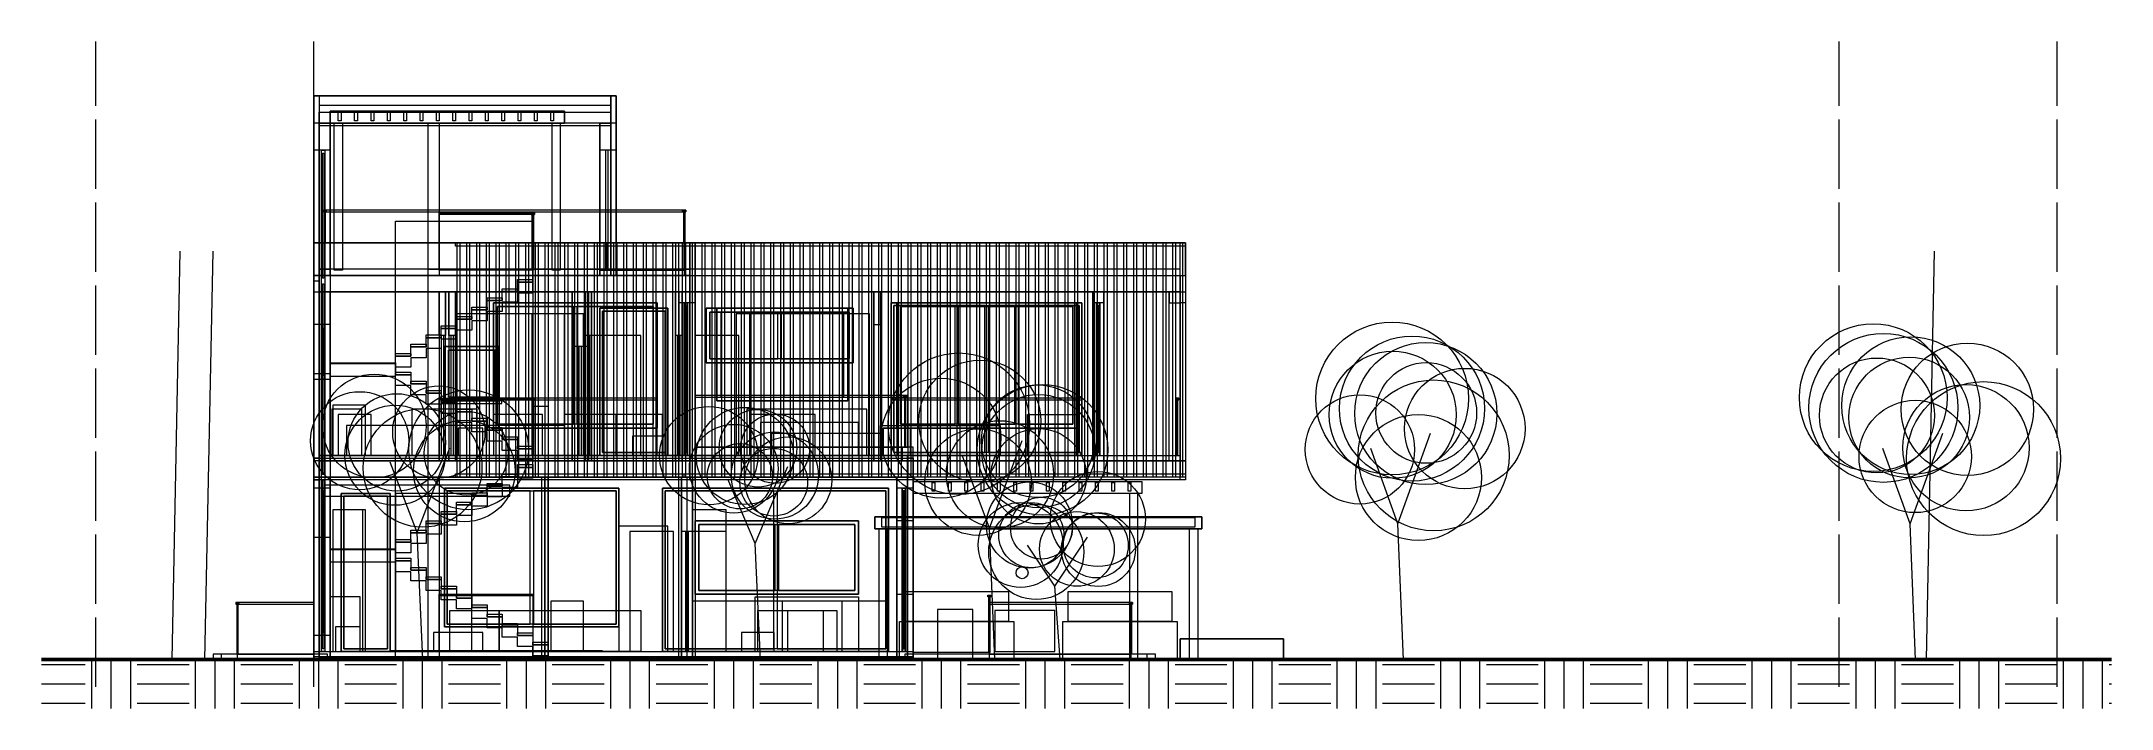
# Model space of a CAD drawing. Header units: metres. Extents: x -37 to 1, y -1.1 to 11.2.
import ezdxf

# ---------------------------------------------------------------- set-up
doc = ezdxf.new("R2010")
doc.units = ezdxf.units.M
doc.linetypes.add('DASHED', pattern=[1.524, 1.27, -0.254])
for name, color, linetype, lineweight in [('A-CUT', 7, 'Continuous', 50), ('A-HATCH', 8, 'Continuous', 9), ('A-HIDDEN', 8, 'DASHED', 18), ('A-THIN', 8, 'Continuous', 18)]:
    doc.layers.add(name, color=color, linetype=linetype, lineweight=lineweight)

msp = doc.modelspace()

# ---------------------------------------------------------------- hatches: boundary and pattern name
at = {"layer": 'A-HATCH'}
h = msp.add_hatch(dxfattribs=at)
h.set_pattern_fill('EARTH', scale=0.15)
h.paths.add_polyline_path([(1, -1.05), (1, -0.15), (-37, -0.15), (-37, -1.05), (1, -1.05)])

# ---------------------------------------------------------------- linework, layer by layer
at = {"layer": 'A-CUT'}
msp.add_line((-37, -0.15), (1, -0.15), dxfattribs=at)
at = {"layer": 'A-HIDDEN'}
for p, q in [((-36, -0.65), (-36, 11.2)), ((-32, -0.65), (-32, 11.2)), ((-4, -0.65), (-4, 11.2)), ((0, -0.65), (0, 11.2))]:
    msp.add_line(p, q, dxfattribs=at)
at = {"layer": 'A-THIN'}
for p, q in [((-34.6, -0.15), (-34.45, 7.35)), ((-34, -0.15), (-33.85, 7.35)), ((-34, -0.15), (-33.85, 7.35)), ((-34, -0.15), (-33.85, 7.35)), ((-2.4, -0.15), (-2.25, 7.35)), ((-2.4, -0.15), (-2.25, 7.35)), ((-19.6, 2.262), (-19, 3.87)), ((-12.1, 2.343), (-11.5, 4.005)), ((-2.7, 2.343), (-2.1, 4.005)), ((-30.1, 2.181), (-30.6, 3.476)), ((-30.1, 2.181), (-29.5, 3.735)), ((-19.6, 2.262), (-20.1, 3.602)), ((-12.1, 2.343), (-12.6, 3.728)), ((-2.7, 2.343), (-3.2, 3.728)), ((-23.9, 1.979), (-24.4, 3.161)), ((-23.9, 1.979), (-23.3, 3.398)), ((-12, -0.15), (-12.1, 2.343)), ((-2.6, -0.15), (-2.7, 2.343)), ((-30, -0.15), (-30.1, 2.181)), ((-23.8, -0.15), (-23.9, 1.979)), ((-19.5, -0.15), (-19.6, 2.262)), ((-18.4, 1.2), (-18.9, 1.95)), ((-18.4, 1.2), (-17.8, 2.1)), ((-18.3, -0.15), (-18.4, 1.2))]:
    msp.add_line(p, q, dxfattribs=at)
for points in [[(-26.45, 6.9), (-26.45, 10.2), (-32, 10.2), (-32, 6.9), (-26.45, 6.9)], [(-31.9, 3.15), (-32, 3.15), (-32, 6.9), (-32, 7.5), (-32, 10.2), (-31.9, 10.2), (-31.9, 7.5), (-31.9, 6.9), (-31.9, 3.15)], [(-31.9, 10.2), (-31.9, 9.2), (-32, 9.2), (-32, 10.2), (-31.9, 10.2)], [(-26.45, 10.2), (-26.45, 6.9), (-26.55, 6.9), (-31.9, 6.9), (-32, 6.9), (-32, 10.2), (-31.9, 10.2), (-26.55, 10.2), (-26.45, 10.2)], [(-26.55, 9.9), (-26.55, 10.02), (-31.9, 10.02), (-31.9, 9.9), (-26.55, 9.9)], [(-31.9, 9.9), (-26.55, 9.9), (-26.55, 9.65), (-31.9, 9.65), (-31.9, 9.9)], [(-27.4, 9.7), (-27.4, 9.92), (-31.7, 9.92), (-31.7, 9.7), (-27.4, 9.7)], [(-31.58, 9.92), (-27.52, 9.92), (-27.4, 9.92), (-27.4, 9.7), (-27.52, 9.7), (-31.58, 9.7), (-31.7, 9.7), (-31.7, 9.92), (-31.58, 9.92)], [(-31.5, 9.9), (-31.5, 9.74), (-31.55, 9.74), (-31.55, 9.9), (-31.5, 9.9)], [(-31.2, 9.74), (-31.25, 9.74), (-31.25, 9.9), (-31.2, 9.9), (-31.2, 9.74)], [(-30.9, 9.74), (-30.95, 9.74), (-30.95, 9.9), (-30.9, 9.9), (-30.9, 9.74)], [(-30.6, 9.74), (-30.65, 9.74), (-30.65, 9.9), (-30.6, 9.9), (-30.6, 9.74)], [(-30.3, 9.74), (-30.35, 9.74), (-30.35, 9.9), (-30.3, 9.9), (-30.3, 9.74)], [(-30, 9.74), (-30.05, 9.74), (-30.05, 9.9), (-30, 9.9), (-30, 9.74)], [(-29.7, 9.74), (-29.75, 9.74), (-29.75, 9.9), (-29.7, 9.9), (-29.7, 9.74)], [(-29.4, 9.9), (-29.4, 9.74), (-29.45, 9.74), (-29.45, 9.9), (-29.4, 9.9)], [(-29.1, 9.74), (-29.15, 9.74), (-29.15, 9.9), (-29.1, 9.9), (-29.1, 9.74)], [(-28.8, 9.74), (-28.85, 9.74), (-28.85, 9.9), (-28.8, 9.9), (-28.8, 9.74)], [(-28.5, 9.74), (-28.55, 9.74), (-28.55, 9.9), (-28.5, 9.9), (-28.5, 9.74)], [(-28.2, 9.74), (-28.25, 9.74), (-28.25, 9.9), (-28.2, 9.9), (-28.2, 9.74)], [(-27.9, 9.74), (-27.95, 9.74), (-27.95, 9.9), (-27.9, 9.9), (-27.9, 9.74)], [(-27.6, 9.74), (-27.65, 9.74), (-27.65, 9.9), (-27.6, 9.9), (-27.6, 9.74)], [(-26.45, 6.9), (-26.45, 10.2), (-26.55, 10.2), (-26.55, 6.9), (-26.45, 6.9)], [(-26.55, 9.2), (-26.55, 10.2), (-26.45, 10.2), (-26.45, 9.2), (-26.55, 9.2)], [(-26.45, 6.9), (-26.45, 9.7), (-32, 9.7), (-32, 6.9), (-26.45, 6.9)], [(-26.45, 6.9), (-26.45, 9.7), (-32, 9.7), (-32, 6.9), (-26.45, 6.9)], [(-21.1, -0.15), (-31.9, -0.15), (-31.9, -0.1), (-31.7, -0.1), (-31.7, 3.2), (-31.9, 3.2), (-31.9, 3.5), (-31.7, 3.5), (-31.7, 6.6), (-31.9, 6.6), (-31.9, 6.9), (-31.7, 6.9), (-31.7, 9.7), (-29.7, 9.7), (-29.7, 6.9), (-25.1, 6.9), (-25.1, 6.6), (-29.7, 6.6), (-29.7, 3.5), (-21.1, 3.5), (-21.1, 3.2), (-29.7, 3.2), (-29.7, -0.1), (-21.1, -0.1), (-21.1, -0.15)], [(-31.9, -0.15), (-31.9, -0.1), (-31.7, -0.1), (-31.7, 3.2), (-31.9, 3.2), (-31.9, 3.5), (-31.7, 3.5), (-31.7, 6.6), (-31.9, 6.6), (-31.9, 6.9), (-31.7, 6.9), (-31.7, 9.7), (-29.9, 9.7), (-29.7, 9.7), (-29.7, 6.9), (-25.1, 6.9), (-25.1, 6.6), (-29.7, 6.6), (-29.7, 3.5), (-21.1, 3.5), (-21.1, 3.2), (-29.7, 3.2), (-29.7, -0.1), (-21.1, -0.1), (-21.1, -0.15), (-31.9, -0.15)], [(-31.9, 9.7), (-31.7, 9.7), (-31.7, 6.9), (-31.9, 6.9), (-31.9, 9.7)], [(-31.9, 9.7), (-31.7, 9.7), (-31.7, 9.2), (-31.9, 9.2), (-31.9, 9.7)], [(-31.9, 6.9), (-31.9, 9.7), (-31.7, 9.7), (-31.7, 6.9), (-31.9, 6.9)], [(-31.625, 7), (-31.625, 9.7), (-31.475, 9.7), (-31.475, 7), (-31.625, 7)], [(-31.625, 7), (-31.625, 9.7), (-31.475, 9.7), (-31.475, 7), (-31.625, 7)], [(-29.9, 9.7), (-29.7, 9.7), (-29.7, 6.9), (-29.9, 6.9), (-29.9, 9.7)], [(-27.625, 7), (-27.625, 9.7), (-27.475, 9.7), (-27.475, 7), (-27.625, 7)], [(-27.625, 7), (-27.625, 9.7), (-27.475, 9.7), (-27.475, 7), (-27.625, 7)], [(-26.55, 6.9), (-26.55, 9.7), (-26.75, 9.7), (-26.75, 6.9), (-26.55, 6.9)], [(-26.75, 9.2), (-26.75, 9.7), (-26.55, 9.7), (-26.55, 9.2), (-26.75, 9.2)], [(-26.75, 6.9), (-26.75, 9.7), (-26.55, 9.7), (-26.55, 6.9), (-26.75, 6.9)], [(-31.8, 0), (-31.86, 0), (-31.86, 3.2), (-31.86, 6.8), (-31.86, 6.8), (-31.86, 9.2), (-31.8, 9.2), (-31.8, 6.8), (-31.8, 6.8), (-31.8, 3.2), (-31.8, 0)], [(-31.86, 0.05), (-31.86, 3.15), (-31.86, 3.2), (-31.86, 3.25), (-31.86, 6.75), (-31.86, 6.8), (-31.86, 6.8), (-31.86, 6.85), (-31.86, 9.15), (-31.86, 9.2), (-31.8, 9.2), (-31.8, 9.15), (-31.8, 6.85), (-31.8, 6.8), (-31.8, 6.8), (-31.8, 6.75), (-31.8, 3.25), (-31.8, 3.2), (-31.8, 3.15), (-31.8, 0.05), (-31.8, 0), (-31.86, 0), (-31.86, 0.05)], [(-31.842, 9.15), (-31.818, 9.15), (-31.818, 6.85), (-31.842, 6.85), (-31.842, 9.15)], [(-26.595, 7), (-26.595, 9.2), (-26.645, 9.2), (-26.645, 7), (-26.595, 7)], [(-31.83, 8.07), (-31.83, 8.1), (-31.77, 8.1), (-31.77, 8.07), (-31.83, 8.07)], [(-31.81, 7.5), (-31.81, 8.1), (-31.79, 8.1), (-31.79, 7.5), (-31.81, 7.5)], [(-25.2, 7.5), (-25.2, 8.1), (-31.8, 8.1), (-31.8, 7.5), (-25.2, 7.5)], [(-25.2, 8.07), (-25.2, 8.1), (-31.8, 8.1), (-31.8, 8.07), (-25.2, 8.07)], [(-29.7, 8.05), (-27.98, 8.05), (-27.98, 7), (-29.7, 7), (-29.7, 8.05)], [(-29.7, 8.05), (-27.98, 8.05), (-27.98, 8.02), (-29.7, 8.02), (-29.7, 8.05)], [(-28.01, 8.02), (-28.01, 8.05), (-27.95, 8.05), (-27.95, 8.02), (-28.01, 8.02)], [(-27.95, 8.02), (-27.95, 8.05), (-28.01, 8.05), (-28.01, 8.02), (-27.95, 8.02)], [(-27.99, 7), (-27.99, 8.05), (-27.97, 8.05), (-27.97, 7), (-27.99, 7)], [(-27.97, 7), (-27.97, 8.05), (-27.99, 8.05), (-27.99, 7), (-27.97, 7)], [(-25.2, 7), (-25.2, 8.1), (-26.45, 8.1), (-26.45, 7), (-25.2, 7)], [(-25.2, 8.07), (-25.2, 8.1), (-26.45, 8.1), (-26.45, 8.07), (-25.2, 8.07)], [(-25.23, 8.07), (-25.23, 8.1), (-25.17, 8.1), (-25.17, 8.07), (-25.23, 8.07)], [(-25.17, 8.07), (-25.17, 8.1), (-25.23, 8.1), (-25.23, 8.07), (-25.17, 8.07)], [(-25.21, 7.5), (-25.21, 8.1), (-25.19, 8.1), (-25.19, 7.5), (-25.21, 7.5)], [(-25.19, 7.5), (-25.19, 8.1), (-25.21, 8.1), (-25.21, 7.5), (-25.19, 7.5)], [(-27.98, -0.15), (-30.5, -0.15), (-30.5, 0), (-30.5, 0.9), (-30.5, 3.6), (-30.5, 4.5), (-30.5, 7.9), (-27.98, 7.9), (-27.98, 4.5), (-27.7, 4.5), (-27.7, 0), (-27.98, 0), (-27.98, -0.15)], [(-28.7, 3.15), (-32, 3.15), (-32, 7.5), (-28.7, 7.5), (-25.7, 7.5), (-25, 7.5), (-25, 3.15), (-25.7, 3.15), (-28.7, 3.15)], [(-25, 6.9), (-25, 7.5), (-32, 7.5), (-32, 6.9), (-25, 6.9)], [(-31.9, 3.15), (-31.9, 7.5), (-32, 7.5), (-32, 3.15), (-31.9, 3.15)], [(-32, 6), (-32, 7.5), (-31.9, 7.5), (-31.9, 6), (-32, 6)], [(-31.9, 3.15), (-31.9, 7.5), (-32, 7.5), (-32, 3.15), (-31.9, 3.15)], [(-32, 6), (-32, 7.5), (-31.9, 7.5), (-31.9, 6), (-32, 6)], [(-31.8, 6.9), (-31.8, 7.5), (-32, 7.5), (-32, 6.9), (-31.8, 6.9)], [(-31.9, 7.5), (-31.9, 6.8), (-32, 6.8), (-32, 7.5), (-31.9, 7.5)], [(-32, 3.15), (-32, 7.5), (-31.9, 7.5), (-31.9, 3.15), (-32, 3.15)], [(-32, 6), (-32, 7.5), (-31.9, 7.5), (-31.9, 6), (-32, 6)], [(-31.9, 3.15), (-31.9, 7.5), (-32, 7.5), (-32, 3.15), (-31.9, 3.15)], [(-26.96, 3.15), (-28.6, 3.15), (-29.6, 3.15), (-31.9, 3.15), (-32, 3.15), (-32, 6.9), (-32, 7.5), (-31.9, 7.5), (-31.8, 7.5), (-29.6, 7.5), (-28.6, 7.5), (-26.96, 7.5), (-26.75, 7.5), (-25.5, 7.5), (-24.6, 7.5), (-22.2, 7.5), (-21.4, 7.5), (-17.9, 7.5), (-16.2, 7.5), (-16.1, 7.5), (-16, 7.5), (-16, 7.5), (-16, 3.15), (-16.1, 3.15), (-17.9, 3.15), (-21.4, 3.15), (-22.2, 3.15), (-24.6, 3.15), (-25.5, 3.15), (-26.75, 3.15), (-26.96, 3.15)], [(-29.4, 7.44), (-29.4, 7.5), (-25, 7.5), (-25, 7.44), (-29.4, 7.44)], [(-29.32, 3.2), (-29.37, 3.2), (-29.37, 7.5), (-29.32, 7.5), (-29.32, 3.2)], [(-29.19, 3.2), (-29.19, 7.5), (-29.14, 7.5), (-29.14, 3.2), (-29.19, 3.2)], [(-29.01, 3.2), (-29.01, 7.5), (-28.96, 7.5), (-28.96, 3.2), (-29.01, 3.2)], [(-28.78, 3.2), (-28.83, 3.2), (-28.83, 7.5), (-28.78, 7.5), (-28.78, 3.2)], [(-28.65, 3.2), (-28.65, 7.5), (-28.6, 7.5), (-28.6, 3.2), (-28.65, 3.2)], [(-28.47, 3.2), (-28.47, 7.5), (-28.42, 7.5), (-28.42, 3.2), (-28.47, 3.2)], [(-28.24, 3.2), (-28.29, 3.2), (-28.29, 7.5), (-28.24, 7.5), (-28.24, 3.2)], [(-28.11, 3.2), (-28.11, 7.5), (-28.06, 7.5), (-28.06, 3.2), (-28.11, 3.2)], [(-27.93, 3.2), (-27.93, 7.5), (-27.88, 7.5), (-27.88, 3.2), (-27.93, 3.2)], [(-27.7, 3.2), (-27.75, 3.2), (-27.75, 7.5), (-27.7, 7.5), (-27.7, 3.2)], [(-27.57, 3.2), (-27.57, 7.5), (-27.52, 7.5), (-27.52, 3.2), (-27.57, 3.2)], [(-27.39, 3.2), (-27.39, 7.5), (-27.34, 7.5), (-27.34, 3.2), (-27.39, 3.2)], [(-27.16, 3.2), (-27.21, 3.2), (-27.21, 7.5), (-27.16, 7.5), (-27.16, 3.2)], [(-27.03, 3.2), (-27.03, 7.5), (-26.98, 7.5), (-26.98, 3.2), (-27.03, 3.2)], [(-26.85, 3.2), (-26.85, 7.5), (-26.8, 7.5), (-26.8, 3.2), (-26.85, 3.2)], [(-26.62, 3.2), (-26.67, 3.2), (-26.67, 7.5), (-26.62, 7.5), (-26.62, 3.2)], [(-26.49, 3.2), (-26.49, 7.5), (-26.44, 7.5), (-26.44, 3.2), (-26.49, 3.2)], [(-26.31, 3.2), (-26.31, 7.5), (-26.26, 7.5), (-26.26, 3.2), (-26.31, 3.2)], [(-26.08, 3.2), (-26.13, 3.2), (-26.13, 7.5), (-26.08, 7.5), (-26.08, 3.2)], [(-25.95, 3.2), (-25.95, 7.5), (-25.9, 7.5), (-25.9, 3.2), (-25.95, 3.2)], [(-25.77, 3.2), (-25.77, 7.5), (-25.72, 7.5), (-25.72, 3.2), (-25.77, 3.2)], [(-25.59, 3.2), (-25.59, 7.5), (-25.54, 7.5), (-25.54, 3.2), (-25.59, 3.2)], [(-25.41, 3.2), (-25.41, 7.5), (-25.36, 7.5), (-25.36, 3.2), (-25.41, 3.2)], [(-16, 7.5), (-16, 3.15), (-18, 3.15), (-21.3, 3.15), (-22.1, 3.15), (-24.8, 3.15), (-25.3, 3.15), (-25.3, 7.5), (-24.8, 7.5), (-22.1, 7.5), (-21.3, 7.5), (-18, 7.5), (-16, 7.5)], [(-25.23, 3.2), (-25.23, 7.5), (-25.18, 7.5), (-25.18, 3.2), (-25.23, 3.2)], [(-25, 6.9), (-25, 7.5), (-25.2, 7.5), (-25.2, 6.9), (-25, 6.9)], [(-25.2, 7.44), (-25.2, 7.5), (-16, 7.5), (-16, 7.44), (-25.2, 7.44)], [(-25, 3.15), (-25, 7.5), (-25.1, 7.5), (-25.1, 3.15), (-25, 3.15)], [(-25.1, 6.4), (-25.1, 7.5), (-25, 7.5), (-25, 6.4), (-25.1, 6.4)], [(-25, 3.15), (-25, 7.5), (-25.1, 7.5), (-25.1, 3.15), (-25, 3.15)], [(-25.1, 6.4), (-25.1, 7.5), (-25, 7.5), (-25, 6.4), (-25.1, 6.4)], [(-25, 3.15), (-25, 7.5), (-25.1, 7.5), (-25.1, 3.15), (-25, 3.15)], [(-25.1, 7.5), (-25, 7.5), (-25, 6.4), (-25.1, 6.4), (-25.1, 7.5)], [(-25.1, 7.5), (-25, 7.5), (-25, 3.15), (-25.1, 3.15), (-25.1, 7.5)], [(-25.05, 3.2), (-25.05, 7.5), (-25, 7.5), (-25, 3.2), (-25.05, 3.2)], [(-25.05, 3.2), (-25.05, 7.5), (-25, 7.5), (-25, 3.2), (-25.05, 3.2)], [(-16, 6.9), (-16, 7.5), (-25, 7.5), (-25, 6.9), (-16, 6.9)], [(-24.87, 7.5), (-24.82, 7.5), (-24.82, 3.2), (-24.87, 3.2), (-24.87, 7.5)], [(-24.69, 3.2), (-24.69, 7.5), (-24.64, 7.5), (-24.64, 3.2), (-24.69, 3.2)], [(-24.51, 7.5), (-24.46, 7.5), (-24.46, 3.2), (-24.51, 3.2), (-24.51, 7.5)], [(-24.33, 7.5), (-24.28, 7.5), (-24.28, 3.2), (-24.33, 3.2), (-24.33, 7.5)], [(-24.15, 3.2), (-24.15, 7.5), (-24.1, 7.5), (-24.1, 3.2), (-24.15, 3.2)], [(-23.97, 7.5), (-23.92, 7.5), (-23.92, 3.2), (-23.97, 3.2), (-23.97, 7.5)], [(-23.79, 7.5), (-23.74, 7.5), (-23.74, 3.2), (-23.79, 3.2), (-23.79, 7.5)], [(-23.61, 3.2), (-23.61, 7.5), (-23.56, 7.5), (-23.56, 3.2), (-23.61, 3.2)], [(-23.43, 7.5), (-23.38, 7.5), (-23.38, 3.2), (-23.43, 3.2), (-23.43, 7.5)], [(-23.25, 7.5), (-23.2, 7.5), (-23.2, 3.2), (-23.25, 3.2), (-23.25, 7.5)], [(-23.07, 3.2), (-23.07, 7.5), (-23.02, 7.5), (-23.02, 3.2), (-23.07, 3.2)], [(-22.89, 7.5), (-22.84, 7.5), (-22.84, 3.2), (-22.89, 3.2), (-22.89, 7.5)], [(-22.71, 7.5), (-22.66, 7.5), (-22.66, 3.2), (-22.71, 3.2), (-22.71, 7.5)], [(-22.53, 3.2), (-22.53, 7.5), (-22.48, 7.5), (-22.48, 3.2), (-22.53, 3.2)], [(-22.35, 7.5), (-22.3, 7.5), (-22.3, 3.2), (-22.35, 3.2), (-22.35, 7.5)], [(-22.17, 7.5), (-22.12, 7.5), (-22.12, 3.2), (-22.17, 3.2), (-22.17, 7.5)], [(-21.99, 7.5), (-21.94, 7.5), (-21.94, 3.2), (-21.99, 3.2), (-21.99, 7.5)], [(-21.81, 7.5), (-21.76, 7.5), (-21.76, 3.2), (-21.81, 3.2), (-21.81, 7.5)], [(-21.63, 7.5), (-21.58, 7.5), (-21.58, 3.2), (-21.63, 3.2), (-21.63, 7.5)], [(-21.45, 3.2), (-21.45, 7.5), (-21.4, 7.5), (-21.4, 3.2), (-21.45, 3.2)], [(-21.27, 7.5), (-21.22, 7.5), (-21.22, 3.2), (-21.27, 3.2), (-21.27, 7.5)], [(-21.09, 7.5), (-21.04, 7.5), (-21.04, 3.2), (-21.09, 3.2), (-21.09, 7.5)], [(-20.91, 3.2), (-20.91, 7.5), (-20.86, 7.5), (-20.86, 3.2), (-20.91, 3.2)], [(-20.73, 7.5), (-20.68, 7.5), (-20.68, 3.2), (-20.73, 3.2), (-20.73, 7.5)], [(-20.55, 7.5), (-20.5, 7.5), (-20.5, 3.2), (-20.55, 3.2), (-20.55, 7.5)], [(-20.37, 3.2), (-20.37, 7.5), (-20.32, 7.5), (-20.32, 3.2), (-20.37, 3.2)], [(-20.19, 7.5), (-20.14, 7.5), (-20.14, 3.2), (-20.19, 3.2), (-20.19, 7.5)], [(-20.01, 7.5), (-19.96, 7.5), (-19.96, 3.2), (-20.01, 3.2), (-20.01, 7.5)], [(-19.83, 7.5), (-19.78, 7.5), (-19.78, 3.2), (-19.83, 3.2), (-19.83, 7.5)], [(-19.65, 7.5), (-19.6, 7.5), (-19.6, 3.2), (-19.65, 3.2), (-19.65, 7.5)], [(-19.47, 7.5), (-19.42, 7.5), (-19.42, 3.2), (-19.47, 3.2), (-19.47, 7.5)], [(-19.29, 7.5), (-19.24, 7.5), (-19.24, 3.2), (-19.29, 3.2), (-19.29, 7.5)], [(-19.11, 3.2), (-19.11, 7.5), (-19.06, 7.5), (-19.06, 3.2), (-19.11, 3.2)], [(-18.93, 7.5), (-18.88, 7.5), (-18.88, 3.2), (-18.93, 3.2), (-18.93, 7.5)], [(-18.75, 7.5), (-18.7, 7.5), (-18.7, 3.2), (-18.75, 3.2), (-18.75, 7.5)], [(-18.57, 7.5), (-18.52, 7.5), (-18.52, 3.2), (-18.57, 3.2), (-18.57, 7.5)], [(-18.39, 7.5), (-18.34, 7.5), (-18.34, 3.2), (-18.39, 3.2), (-18.39, 7.5)], [(-18.21, 7.5), (-18.16, 7.5), (-18.16, 3.2), (-18.21, 3.2), (-18.21, 7.5)], [(-18.03, 7.5), (-17.98, 7.5), (-17.98, 3.2), (-18.03, 3.2), (-18.03, 7.5)], [(-17.85, 7.5), (-17.8, 7.5), (-17.8, 3.2), (-17.85, 3.2), (-17.85, 7.5)], [(-17.67, 3.2), (-17.67, 7.5), (-17.62, 7.5), (-17.62, 3.2), (-17.67, 3.2)], [(-17.49, 7.5), (-17.44, 7.5), (-17.44, 3.2), (-17.49, 3.2), (-17.49, 7.5)], [(-17.31, 7.5), (-17.26, 7.5), (-17.26, 3.2), (-17.31, 3.2), (-17.31, 7.5)], [(-17.13, 3.2), (-17.13, 7.5), (-17.08, 7.5), (-17.08, 3.2), (-17.13, 3.2)], [(-16.95, 7.5), (-16.9, 7.5), (-16.9, 3.2), (-16.95, 3.2), (-16.95, 7.5)], [(-16.77, 7.5), (-16.72, 7.5), (-16.72, 3.2), (-16.77, 3.2), (-16.77, 7.5)], [(-16.59, 3.2), (-16.59, 7.5), (-16.54, 7.5), (-16.54, 3.2), (-16.59, 3.2)], [(-16.41, 7.5), (-16.36, 7.5), (-16.36, 3.2), (-16.41, 3.2), (-16.41, 7.5)], [(-16.23, 7.5), (-16.18, 7.5), (-16.18, 3.2), (-16.23, 3.2), (-16.23, 7.5)], [(-16.1, 7.5), (-16, 7.5), (-16, 3.15), (-16.1, 3.15), (-16.1, 7.5)], [(-16.1, 7.5), (-16, 7.5), (-16, 6.4), (-16.1, 6.4), (-16.1, 7.5)], [(-16.05, 7.5), (-16, 7.5), (-16, 3.2), (-16.05, 3.2), (-16.05, 7.5)], [(-31.9, 3.2), (-31.9, 3.5), (-32, 3.5), (-32, 6.6), (-31.9, 6.6), (-31.9, 6.9), (-16.1, 6.9), (-16.1, 6.6), (-26.96, 6.6), (-26.96, 3.5), (-16.1, 3.5), (-16.1, 3.2), (-31.9, 3.2)], [(-25.1, 6.9), (-25.1, 7.02), (-31.9, 7.02), (-31.9, 6.9), (-25.1, 6.9)], [(-31.9, 6.9), (-31.9, 7.02), (-31.7, 7.02), (-31.7, 6.9), (-31.9, 6.9)], [(-25.1, 6.9), (-25.1, 7.02), (-31.9, 7.02), (-31.9, 6.9), (-25.1, 6.9)], [(-31.9, 6.9), (-31.9, 7.02), (-31.7, 7.02), (-31.7, 6.9), (-31.9, 6.9)], [(-25.1, 6.9), (-25.1, 7.02), (-31.9, 7.02), (-31.9, 6.9), (-25.1, 6.9)], [(-16.1, 6.9), (-16.1, 7.02), (-31.9, 7.02), (-31.9, 6.9), (-16.1, 6.9)], [(-31.7, 6.9), (-31.7, 6.6), (-31.9, 6.6), (-31.9, 6.9), (-31.7, 6.9)], [(-31.7, 6.6), (-31.9, 6.6), (-31.9, 6.9), (-31.7, 6.9), (-31.7, 6.6)], [(-31.9, 6.6), (-31.9, 6.9), (-25.1, 6.9), (-25.1, 6.6), (-31.9, 6.6)], [(-29.9, 6.9), (-29.9, 7.02), (-25.1, 7.02), (-25.1, 6.9), (-29.9, 6.9)], [(-25.1, 6.9), (-25.1, 6.6), (-29.9, 6.6), (-29.9, 6.9), (-25.1, 6.9)], [(-27.98, 6.9), (-27.98, 7.02), (-25.1, 7.02), (-25.1, 6.9), (-27.98, 6.9)], [(-27.98, 6.6), (-27.98, 6.9), (-25.1, 6.9), (-25.1, 6.6), (-27.98, 6.6)], [(-26.75, 6.9), (-26.75, 7), (-26.55, 7), (-26.55, 6.9), (-26.75, 6.9)], [(-26.55, 6.9), (-26.55, 7), (-26.45, 7), (-26.45, 6.9), (-26.55, 6.9)], [(-28.7, 3.5), (-32, 3.5), (-32, 6.6), (-28.7, 6.6), (-25.7, 6.6), (-25, 6.6), (-25, 3.5), (-25.7, 3.5), (-28.7, 3.5)], [(-31.7, 3.5), (-31.7, 6.6), (-31.9, 6.6), (-31.9, 3.5), (-31.7, 3.5)], [(-31.9, 6.6), (-31.7, 6.6), (-31.7, 6), (-31.9, 6), (-31.9, 6.6)], [(-31.7, 3.5), (-31.7, 6.6), (-31.9, 6.6), (-31.9, 3.5), (-31.7, 3.5)], [(-31.9, 6), (-31.9, 6.6), (-31.7, 6.6), (-31.7, 6), (-31.9, 6)], [(-31.9, 6.6), (-31.7, 6.6), (-31.7, 3.5), (-31.9, 3.5), (-31.9, 6.6)], [(-31.7, 6.6), (-31.7, 3.5), (-31.9, 3.5), (-31.9, 6.6), (-31.7, 6.6)], [(-31.9, 6), (-31.9, 6.6), (-31.7, 6.6), (-31.7, 6), (-31.9, 6)], [(-31.7, 3.5), (-31.7, 6.6), (-31.9, 6.6), (-31.9, 3.5), (-31.7, 3.5)], [(-31.9, 3.5), (-31.9, 6.6), (-31.7, 6.6), (-31.7, 3.5), (-31.9, 3.5)], [(-31.842, 6.75), (-31.818, 6.75), (-31.818, 3.25), (-31.842, 3.25), (-31.842, 6.75)], [(-26.9, 3.5), (-31.7, 3.5), (-31.7, 6.6), (-26.9, 6.6), (-26, 6.6), (-25.3, 6.6), (-25.3, 3.5), (-26, 3.5), (-26.9, 3.5)], [(-31.7, 3.5), (-31.7, 6.6), (-29.7, 6.6), (-29.7, 3.5), (-31.7, 3.5)], [(-26.96, 3.5), (-26.96, 6.6), (-31.7, 6.6), (-31.7, 3.5), (-26.96, 3.5)], [(-26.96, 3.5), (-26.96, 6.6), (-31.7, 6.6), (-31.7, 3.5), (-26.96, 3.5)], [(-31.6, 6.6), (-27.26, 6.6), (-27.26, 3.5), (-31.6, 3.5), (-31.6, 3.5), (-31.7, 3.5), (-31.7, 6.6), (-31.6, 6.6), (-31.6, 6.6)], [(-30.22, 5.59), (-29.94, 5.59), (-29.94, 5.76), (-29.66, 5.76), (-29.66, 5.93), (-29.38, 5.93), (-29.38, 6.1), (-29.1, 6.1), (-29.1, 6.27), (-28.82, 6.27), (-28.82, 6.44), (-28.54, 6.44), (-28.54, 6.61), (-28.26, 6.61), (-28.26, 6.78), (-27.98, 6.78), (-27.98, 6.58), (-28.26, 6.58), (-28.26, 6.41), (-28.54, 6.41), (-28.54, 6.24), (-28.82, 6.24), (-28.82, 6.07), (-29.1, 6.07), (-29.1, 5.9), (-29.38, 5.9), (-29.38, 5.73), (-29.66, 5.73), (-29.66, 5.56), (-29.94, 5.56), (-29.94, 5.39), (-30.22, 5.39), (-30.22, 5.22), (-30.5, 5.22), (-30.5, 5.42), (-30.22, 5.42), (-30.22, 5.59)], [(-29.9, 6.6), (-29.7, 6.6), (-29.7, 3.5), (-29.9, 3.5), (-29.9, 6.6)], [(-29.58, 3.5), (-29.58, 6.6), (-29.7, 6.6), (-29.7, 3.5), (-29.58, 3.5)], [(-29.7, 5.8), (-29.7, 6.6), (-29.58, 6.6), (-29.58, 5.8), (-29.7, 5.8)], [(-29.58, 3.5), (-29.58, 6.6), (-29.7, 6.6), (-29.7, 3.5), (-29.58, 3.5)], [(-29.4, 3.5), (-29.4, 6.6), (-29.52, 6.6), (-29.52, 3.5), (-29.4, 3.5)], [(-29.52, 5.8), (-29.52, 6.6), (-29.4, 6.6), (-29.4, 5.8), (-29.52, 5.8)], [(-29.4, 3.5), (-29.4, 6.6), (-29.52, 6.6), (-29.52, 3.5), (-29.4, 3.5)], [(-28.54, 6.44), (-28.82, 6.44), (-28.82, 6.49), (-28.54, 6.49), (-28.54, 6.44)], [(-28.54, 6.61), (-28.54, 6.66), (-28.26, 6.66), (-28.26, 6.61), (-28.54, 6.61)], [(-28.26, 6.78), (-28.26, 6.83), (-27.98, 6.83), (-27.98, 6.78), (-28.26, 6.78)], [(-26.96, 3.5), (-26.96, 6.6), (-27.26, 6.6), (-27.26, 3.5), (-26.96, 3.5)], [(-27.26, 5.6), (-27.26, 6.6), (-26.96, 6.6), (-26.96, 5.6), (-27.26, 5.6)], [(-27.26, 6.6), (-26.96, 6.6), (-26.96, 3.5), (-27.26, 3.5), (-27.26, 6.6)], [(-26.9, 3.5), (-26.9, 6.6), (-27.02, 6.6), (-27.02, 3.5), (-26.9, 3.5)], [(-27.02, 6.6), (-26.9, 6.6), (-26.9, 5.8), (-27.02, 5.8), (-27.02, 6.6)], [(-26.9, 3.5), (-26.9, 6.6), (-27.02, 6.6), (-27.02, 3.5), (-26.9, 3.5)], [(-24.6, 6.6), (-22.2, 6.6), (-21.4, 6.6), (-17.9, 6.6), (-16, 6.6), (-16, 3.5), (-17.9, 3.5), (-21.4, 3.5), (-22.2, 3.5), (-24.6, 3.5), (-25.5, 3.5), (-26.75, 3.5), (-26.96, 3.5), (-26.96, 6.6), (-26.75, 6.6), (-25.5, 6.6), (-24.6, 6.6)], [(-25.36, 3.5), (-25.36, 6.6), (-25.24, 6.6), (-25.24, 3.5), (-25.36, 3.5)], [(-25.36, 5.8), (-25.36, 6.6), (-25.24, 6.6), (-25.24, 5.8), (-25.36, 5.8)], [(-25.36, 3.5), (-25.36, 6.6), (-25.24, 6.6), (-25.24, 3.5), (-25.36, 3.5)], [(-25.3, 6.6), (-25.1, 6.6), (-25.1, 3.5), (-25.3, 3.5), (-25.3, 6.6)], [(-25.3, 6.4), (-25.3, 6.6), (-25.1, 6.6), (-25.1, 6.4), (-25.3, 6.4)], [(-25.3, 6.6), (-25.1, 6.6), (-25.1, 3.5), (-25.3, 3.5), (-25.3, 6.6)], [(-25.3, 6.4), (-25.3, 6.6), (-25.1, 6.6), (-25.1, 6.4), (-25.3, 6.4)], [(-25.1, 3.5), (-25.1, 6.6), (-25.3, 6.6), (-25.3, 3.5), (-25.1, 3.5)], [(-25.3, 6.6), (-25.1, 6.6), (-25.1, 6.4), (-25.3, 6.4), (-25.3, 6.6)], [(-21.3, 3.5), (-22.1, 3.5), (-24.8, 3.5), (-25.1, 3.5), (-25.3, 3.5), (-25.3, 6.6), (-25.1, 6.6), (-24.8, 6.6), (-22.1, 6.6), (-21.3, 6.6), (-18, 6.6), (-16.3, 6.6), (-16.1, 6.6), (-16, 6.6), (-16, 3.5), (-16.1, 3.5), (-16.3, 3.5), (-18, 3.5), (-21.3, 3.5)], [(-25, 3.5), (-25.24, 3.5), (-25.24, 6.6), (-25, 6.6), (-24.2, 6.6), (-21.72, 6.6), (-21.72, 3.5), (-24.2, 3.5), (-25, 3.5)], [(-21.72, 3.5), (-21.72, 6.6), (-21.6, 6.6), (-21.6, 3.5), (-21.72, 3.5)], [(-21.6, 6), (-21.6, 6.6), (-21.72, 6.6), (-21.72, 6), (-21.6, 6)], [(-21.72, 3.5), (-21.72, 6.6), (-21.6, 6.6), (-21.6, 3.5), (-21.72, 3.5)], [(-17.5, 3.5), (-17.5, 6.6), (-17.7, 6.6), (-17.7, 3.5), (-17.5, 3.5)], [(-17.7, 6.4), (-17.7, 6.6), (-17.5, 6.6), (-17.5, 6.4), (-17.7, 6.4)], [(-17.7, 6.6), (-17.5, 6.6), (-17.5, 3.5), (-17.7, 3.5), (-17.7, 6.6)], [(-16.1, 6.4), (-16.1, 6.6), (-16.3, 6.6), (-16.3, 6.4), (-16.1, 6.4)], [(-16.3, 6.6), (-16.1, 6.6), (-16.1, 3.5), (-16.3, 3.5), (-16.3, 6.6)], [(-27.05, 3.6), (-27.05, 6.2), (-29.4, 6.2), (-29.4, 3.6), (-27.05, 3.6)], [(-29.1, 6.1), (-29.38, 6.1), (-29.38, 6.15), (-29.1, 6.15), (-29.1, 6.1)], [(-28.82, 6.27), (-29.1, 6.27), (-29.1, 6.32), (-28.82, 6.32), (-28.82, 6.27)], [(-28.7, 4.1), (-25.7, 4.1), (-25.7, 6.4), (-28.7, 6.4), (-28.7, 4.1)], [(-28.7, 6.4), (-28.63, 6.4), (-27.23, 6.4), (-27.17, 6.4), (-25.77, 6.4), (-25.7, 6.4), (-25.7, 6.33), (-25.7, 4.17), (-25.7, 4.1), (-25.77, 4.1), (-27.17, 4.1), (-27.23, 4.1), (-28.63, 4.1), (-28.7, 4.1), (-28.7, 4.17), (-28.7, 6.33), (-28.7, 6.4)], [(-25.7, 4.1), (-25.7, 6.4), (-28.7, 6.4), (-28.7, 4.1), (-25.7, 4.1)], [(-28.63, 6.33), (-25.77, 6.33), (-25.77, 4.17), (-28.63, 4.17), (-28.63, 6.33)], [(-28.63, 6.33), (-28.63, 4.17), (-27.23, 4.17), (-27.23, 6.33), (-28.63, 6.33)], [(-27.4, 3.6), (-27.4, 6.2), (-28, 6.2), (-28, 3.6), (-27.4, 3.6)], [(-27.17, 6.33), (-27.17, 4.17), (-25.77, 4.17), (-25.77, 6.33), (-27.17, 6.33)], [(-25.55, 3.6), (-26.7, 3.6), (-26.75, 3.6), (-26.75, 3.65), (-26.75, 6.25), (-26.75, 6.3), (-26.7, 6.3), (-25.55, 6.3), (-25.5, 6.3), (-25.5, 6.25), (-25.5, 3.65), (-25.5, 3.6), (-25.55, 3.6)], [(-26.75, 3.6), (-25.5, 3.6), (-25.5, 6.3), (-26.75, 6.3), (-26.75, 3.6)], [(-25.5, 6.3), (-26.75, 6.3), (-26.75, 3.6), (-25.5, 3.6), (-25.5, 6.3)], [(-26.7, 6.25), (-25.55, 6.25), (-25.55, 3.65), (-26.7, 3.65), (-26.7, 6.25)], [(-25.55, 6.25), (-26.7, 6.25), (-26.7, 3.65), (-25.55, 3.65), (-25.55, 6.25)], [(-25.14, 3.6), (-25.14, 6.4), (-25.2, 6.4), (-25.2, 3.6), (-25.14, 3.6)], [(-25.14, 3.6), (-25.14, 6.4), (-25.2, 6.4), (-25.2, 3.6), (-25.14, 3.6)], [(-25.14, 3.6), (-25.2, 3.6), (-25.2, 3.65), (-25.2, 6.35), (-25.2, 6.4), (-25.14, 6.4), (-25.14, 6.35), (-25.14, 3.65), (-25.14, 3.6)], [(-25.14, 3.6), (-25.14, 6.4), (-25.2, 6.4), (-25.2, 3.6), (-25.14, 3.6)], [(-25.14, 3.6), (-25.14, 6.4), (-25.2, 6.4), (-25.2, 3.6), (-25.14, 3.6)], [(-25.14, 3.6), (-25.2, 3.6), (-25.2, 3.65), (-25.2, 6.35), (-25.2, 6.4), (-25.14, 6.4), (-25.14, 6.35), (-25.14, 3.65), (-25.14, 3.6)], [(-25.14, 3.6), (-25.14, 6.4), (-25.2, 6.4), (-25.2, 3.6), (-25.14, 3.6)], [(-25.2, 3.65), (-25.2, 6.35), (-25.2, 6.4), (-25.14, 6.4), (-25.14, 6.35), (-25.14, 3.65), (-25.14, 3.6), (-25.2, 3.6), (-25.2, 3.65)], [(-25.158, 3.65), (-25.158, 6.35), (-25.182, 6.35), (-25.182, 3.65), (-25.158, 3.65)], [(-25.158, 3.65), (-25.158, 6.35), (-25.182, 6.35), (-25.182, 3.65), (-25.158, 3.65)], [(-25.182, 6.35), (-25.158, 6.35), (-25.158, 3.65), (-25.182, 3.65), (-25.182, 6.35)], [(-24.8, 5.3), (-22.1, 5.3), (-22.1, 6.3), (-24.8, 6.3), (-24.8, 5.3)], [(-24.8, 6.23), (-24.8, 6.3), (-24.73, 6.3), (-23.48, 6.3), (-23.42, 6.3), (-22.17, 6.3), (-22.1, 6.3), (-22.1, 6.23), (-22.1, 5.37), (-22.1, 5.3), (-22.17, 5.3), (-23.42, 5.3), (-23.48, 5.3), (-24.73, 5.3), (-24.8, 5.3), (-24.8, 5.37), (-24.8, 6.23)], [(-24.8, 5.3), (-22.1, 5.3), (-22.1, 6.3), (-24.8, 6.3), (-24.8, 5.3)], [(-24.73, 5.37), (-24.73, 6.23), (-22.17, 6.23), (-22.17, 5.37), (-24.73, 5.37)], [(-24.73, 5.37), (-23.48, 5.37), (-23.48, 6.23), (-24.73, 6.23), (-24.73, 5.37)], [(-22.27, 4.6), (-23.37, 4.6), (-23.43, 4.6), (-24.53, 4.6), (-24.6, 4.6), (-24.6, 4.67), (-24.6, 6.23), (-24.6, 6.3), (-24.53, 6.3), (-23.43, 6.3), (-23.37, 6.3), (-22.27, 6.3), (-22.2, 6.3), (-22.2, 6.23), (-22.2, 4.67), (-22.2, 4.6), (-22.27, 4.6)], [(-24.6, 4.6), (-22.2, 4.6), (-22.2, 6.3), (-24.6, 6.3), (-24.6, 4.6)], [(-24.6, 4.6), (-22.2, 4.6), (-22.2, 6.3), (-24.6, 6.3), (-24.6, 4.6)], [(-22.27, 4.67), (-22.27, 6.23), (-24.53, 6.23), (-24.53, 4.67), (-22.27, 4.67)], [(-23.43, 6.23), (-24.53, 6.23), (-24.53, 4.67), (-23.43, 4.67), (-23.43, 6.23)], [(-21.8, 3.6), (-21.8, 6.2), (-24.25, 6.2), (-24.25, 3.6), (-21.8, 3.6)], [(-21.8, 3.6), (-21.8, 6.2), (-24, 6.2), (-24, 3.6), (-21.8, 3.6)], [(-23.42, 5.37), (-22.17, 5.37), (-22.17, 6.23), (-23.42, 6.23), (-23.42, 5.37)], [(-22.27, 6.23), (-23.37, 6.23), (-23.37, 4.67), (-22.27, 4.67), (-22.27, 6.23)], [(-19.68, 6.4), (-19.62, 6.4), (-17.95, 6.4), (-17.9, 6.4), (-17.9, 6.35), (-17.9, 3.65), (-17.9, 3.6), (-17.95, 3.6), (-19.62, 3.6), (-19.68, 3.6), (-21.35, 3.6), (-21.4, 3.6), (-21.4, 3.65), (-21.4, 6.35), (-21.4, 6.4), (-21.35, 6.4), (-19.68, 6.4)], [(-17.9, 6.4), (-21.4, 6.4), (-21.4, 3.6), (-17.9, 3.6), (-17.9, 6.4)], [(-21.4, 6.4), (-21.4, 3.6), (-17.9, 3.6), (-17.9, 6.4), (-21.4, 6.4)], [(-17.95, 6.35), (-17.95, 3.65), (-21.35, 3.65), (-21.35, 6.35), (-17.95, 6.35)], [(-19.68, 3.65), (-19.68, 6.35), (-21.35, 6.35), (-21.35, 3.65), (-19.68, 3.65)], [(-18, 6.4), (-21.3, 6.4), (-21.3, 4.1), (-18, 4.1), (-18, 6.4)], [(-21.23, 6.4), (-20.23, 6.4), (-20.17, 6.4), (-19.13, 6.4), (-19.07, 6.4), (-18.07, 6.4), (-18, 6.4), (-18, 6.33), (-18, 4.17), (-18, 4.1), (-18.07, 4.1), (-19.07, 4.1), (-19.13, 4.1), (-20.17, 4.1), (-20.23, 4.1), (-21.23, 4.1), (-21.3, 4.1), (-21.3, 4.17), (-21.3, 6.33), (-21.3, 6.4), (-21.23, 6.4)], [(-18, 4.1), (-18, 6.4), (-21.3, 6.4), (-21.3, 4.1), (-18, 4.1)], [(-21.23, 4.17), (-21.23, 6.33), (-18.07, 6.33), (-18.07, 4.17), (-21.23, 4.17)], [(-21.23, 4.17), (-20.23, 4.17), (-20.23, 6.33), (-21.23, 6.33), (-21.23, 4.17)], [(-19.13, 4.17), (-19.13, 6.33), (-20.17, 6.33), (-20.17, 4.17), (-19.13, 4.17)], [(-17.95, 6.35), (-19.62, 6.35), (-19.62, 3.65), (-17.95, 3.65), (-17.95, 6.35)], [(-18.07, 6.33), (-19.07, 6.33), (-19.07, 4.17), (-18.07, 4.17), (-18.07, 6.33)], [(-17.57, 3.6), (-17.57, 6.4), (-17.63, 6.4), (-17.63, 3.6), (-17.57, 3.6)], [(-17.57, 3.6), (-17.57, 6.4), (-17.63, 6.4), (-17.63, 3.6), (-17.57, 3.6)], [(-17.57, 3.6), (-17.57, 6.4), (-17.63, 6.4), (-17.63, 3.6), (-17.57, 3.6)], [(-17.57, 3.6), (-17.63, 3.6), (-17.63, 3.65), (-17.63, 6.35), (-17.63, 6.4), (-17.57, 6.4), (-17.57, 6.35), (-17.57, 3.65), (-17.57, 3.6)], [(-17.588, 3.65), (-17.588, 6.35), (-17.612, 6.35), (-17.612, 3.65), (-17.588, 3.65)], [(-31.8, 5.1), (-31.8, 6), (-31.86, 6), (-31.86, 5.1), (-31.8, 5.1)], [(-31.8, 5.1), (-31.8, 6), (-31.86, 6), (-31.86, 5.1), (-31.8, 5.1)], [(-31.86, 5.1), (-31.86, 5.17), (-31.86, 5.93), (-31.86, 6), (-31.8, 6), (-31.8, 5.93), (-31.8, 5.17), (-31.8, 5.1), (-31.86, 5.1)], [(-31.8, 5), (-31.8, 6), (-31.86, 6), (-31.86, 5), (-31.8, 5)], [(-31.8, 5), (-31.86, 5), (-31.86, 5.07), (-31.86, 5.93), (-31.86, 6), (-31.8, 6), (-31.8, 5.93), (-31.8, 5.07), (-31.8, 5)], [(-31.8, 5.1), (-31.8, 6), (-31.86, 6), (-31.86, 5.1), (-31.8, 5.1)], [(-31.8, 5.1), (-31.86, 5.1), (-31.86, 5.17), (-31.86, 5.93), (-31.86, 6), (-31.8, 6), (-31.8, 5.93), (-31.8, 5.17), (-31.8, 5.1)], [(-31.818, 5.17), (-31.818, 5.93), (-31.842, 5.93), (-31.842, 5.17), (-31.818, 5.17)], [(-31.818, 5.07), (-31.818, 5.93), (-31.842, 5.93), (-31.842, 5.07), (-31.818, 5.07)], [(-31.818, 5.17), (-31.818, 5.93), (-31.842, 5.93), (-31.842, 5.17), (-31.818, 5.17)], [(-29.94, 5.76), (-29.94, 5.81), (-29.66, 5.81), (-29.66, 5.76), (-29.94, 5.76)], [(-29.615, 3.6), (-29.615, 5.8), (-29.665, 5.8), (-29.665, 3.6), (-29.615, 3.6)], [(-29.66, 5.93), (-29.66, 5.98), (-29.38, 5.98), (-29.38, 5.93), (-29.66, 5.93)], [(-29.435, 3.6), (-29.435, 5.8), (-29.485, 5.8), (-29.485, 3.6), (-29.435, 3.6)], [(-26.935, 3.6), (-26.935, 5.8), (-26.985, 5.8), (-26.985, 3.6), (-26.935, 3.6)], [(-26, 3.6), (-26, 5.8), (-26.9, 5.8), (-26.9, 3.6), (-26, 3.6)], [(-26.9, 3.6), (-26, 3.6), (-26, 5.8), (-26.9, 5.8), (-26.9, 3.6)], [(-25.275, 3.6), (-25.275, 5.8), (-25.325, 5.8), (-25.325, 3.6), (-25.275, 3.6)], [(-24.2, 3.6), (-24.2, 5.8), (-25, 5.8), (-25, 3.6), (-24.2, 3.6)], [(-25, 3.6), (-24.2, 3.6), (-24.2, 5.8), (-25, 5.8), (-25, 3.6)], [(-30.22, 5.42), (-30.5, 5.42), (-30.5, 5.47), (-30.22, 5.47), (-30.22, 5.42)], [(-29.94, 5.59), (-30.22, 5.59), (-30.22, 5.64), (-29.94, 5.64), (-29.94, 5.59)], [(-29.6, 5.6), (-29.53, 5.6), (-28.67, 5.6), (-28.6, 5.6), (-28.6, 5.53), (-28.6, 4.67), (-28.6, 4.6), (-28.67, 4.6), (-29.53, 4.6), (-29.6, 4.6), (-29.6, 4.67), (-29.6, 5.53), (-29.6, 5.6)], [(-28.6, 4.6), (-28.6, 5.6), (-29.6, 5.6), (-29.6, 4.6), (-28.6, 4.6)], [(-28.6, 4.6), (-28.6, 5.6), (-29.6, 5.6), (-29.6, 4.6), (-28.6, 4.6)], [(-28.67, 5.53), (-28.67, 4.67), (-29.53, 4.67), (-29.53, 5.53), (-28.67, 5.53)], [(-29.53, 5.53), (-29.53, 4.67), (-28.67, 4.67), (-28.67, 5.53), (-29.53, 5.53)], [(-27.085, 3.6), (-27.085, 5.6), (-27.135, 5.6), (-27.135, 3.6), (-27.085, 3.6)], [(-32, 3.15), (-32, 5.1), (-31.9, 5.1), (-31.9, 3.15), (-32, 3.15)], [(-32, 3.15), (-32, 5.1), (-31.9, 5.1), (-31.9, 3.15), (-32, 3.15)], [(-32, 3.15), (-32, 5), (-31.9, 5), (-31.9, 3.15), (-32, 3.15)], [(-31.9, 5.1), (-31.7, 5.1), (-31.7, 3.5), (-31.9, 3.5), (-31.9, 5.1)], [(-31.9, 3.5), (-31.9, 5.1), (-31.7, 5.1), (-31.7, 3.5), (-31.9, 3.5)], [(-31.9, 3.5), (-31.9, 5), (-31.7, 5), (-31.7, 3.5), (-31.9, 3.5)], [(-29.38, 4.37), (-29.66, 4.37), (-29.66, 4.54), (-29.94, 4.54), (-29.94, 4.71), (-30.22, 4.71), (-30.22, 4.88), (-30.5, 4.88), (-30.5, 5.05), (-31.7, 5.05), (-31.7, 5.3), (-30.5, 5.3), (-30.5, 5.08), (-30.22, 5.08), (-30.22, 4.91), (-29.94, 4.91), (-29.94, 4.74), (-29.66, 4.74), (-29.66, 4.57), (-29.38, 4.57), (-29.38, 4.4), (-29.1, 4.4), (-29.1, 4.23), (-28.82, 4.23), (-28.82, 4.06), (-28.54, 4.06), (-28.54, 3.89), (-28.26, 3.89), (-28.26, 3.72), (-27.98, 3.72), (-27.98, 3.52), (-28.26, 3.52), (-28.26, 3.69), (-28.54, 3.69), (-28.54, 3.86), (-28.82, 3.86), (-28.82, 4.03), (-29.1, 4.03), (-29.1, 4.2), (-29.38, 4.2), (-29.38, 4.37)], [(-30.5, 5.28), (-31.7, 5.28), (-31.7, 5.3), (-30.5, 5.3), (-30.5, 5.28)], [(-30.5, 5.08), (-30.5, 5.13), (-30.22, 5.13), (-30.22, 5.08), (-30.5, 5.08)], [(-30.22, 4.91), (-30.22, 4.96), (-29.94, 4.96), (-29.94, 4.91), (-30.22, 4.91)], [(-29.66, 4.74), (-29.94, 4.74), (-29.94, 4.79), (-29.66, 4.79), (-29.66, 4.74)], [(-29.7, 4.65), (-27.98, 4.65), (-27.98, 3.6), (-29.7, 3.6), (-29.7, 4.65)], [(-29.7, 4.65), (-27.98, 4.65), (-27.98, 4.62), (-29.7, 4.62), (-29.7, 4.65)], [(-29.38, 4.57), (-29.66, 4.57), (-29.66, 4.62), (-29.38, 4.62), (-29.38, 4.57)], [(-28.55, 4.55), (-28.55, 4.6), (-29.65, 4.6), (-29.65, 4.55), (-28.55, 4.55)], [(-25.7, 3.6), (-25.7, 4.65), (-28.7, 4.65), (-28.7, 3.6), (-25.7, 3.6)], [(-25.7, 4.62), (-25.7, 4.65), (-28.7, 4.65), (-28.7, 4.62), (-25.7, 4.62)], [(-28.01, 4.62), (-28.01, 4.65), (-27.95, 4.65), (-27.95, 4.62), (-28.01, 4.62)], [(-27.99, 3.6), (-27.99, 4.65), (-27.97, 4.65), (-27.97, 3.6), (-27.99, 3.6)], [(-21.1, 3.75), (-21.1, 4.7), (-25, 4.7), (-25, 3.75), (-21.1, 3.75)], [(-21.1, 4.67), (-21.1, 4.7), (-25, 4.7), (-25, 4.67), (-21.1, 4.67)], [(-17.9, 3.6), (-17.9, 4.65), (-21.4, 4.65), (-21.4, 3.6), (-17.9, 3.6)], [(-17.9, 4.62), (-17.9, 4.65), (-21.4, 4.65), (-21.4, 4.62), (-17.9, 4.62)], [(-18, 3.6), (-18, 4.65), (-21.3, 4.65), (-21.3, 3.6), (-18, 3.6)], [(-18, 4.62), (-18, 4.65), (-21.3, 4.65), (-21.3, 4.62), (-18, 4.62)], [(-21.12, 4.67), (-21.12, 4.7), (-21.18, 4.7), (-21.18, 4.67), (-21.12, 4.67)], [(-21.14, 3.75), (-21.14, 4.7), (-21.16, 4.7), (-21.16, 3.75), (-21.14, 3.75)], [(-16.12, 4.62), (-16.12, 4.65), (-16.18, 4.65), (-16.18, 4.62), (-16.12, 4.62)], [(-16.14, 3.6), (-16.14, 4.65), (-16.16, 4.65), (-16.16, 3.6), (-16.14, 3.6)], [(-31.12, 3.6), (-31.12, 4.45), (-31.67, 4.45), (-31.67, 3.6), (-31.12, 3.6)], [(-31.05, 3.6), (-31.05, 4.52), (-31.65, 4.52), (-31.65, 3.6), (-31.05, 3.6)], [(-30.95, 3.6), (-30.95, 4.35), (-31.55, 4.35), (-31.55, 3.6), (-30.95, 3.6)], [(-29, 3.6), (-29, 4.45), (-30.2, 4.45), (-30.2, 3.6), (-29, 3.6)], [(-29.1, 4.4), (-29.38, 4.4), (-29.38, 4.45), (-29.1, 4.45), (-29.1, 4.4)], [(-29.1, 4.23), (-29.1, 4.28), (-28.82, 4.28), (-28.82, 4.23), (-29.1, 4.23)], [(-27.8, 3.6), (-27.8, 4.35), (-28.7, 4.35), (-28.7, 3.6), (-27.8, 3.6)], [(-26.45, 3.6), (-26.45, 4.35), (-27.4, 4.35), (-27.4, 3.6), (-26.45, 3.6)], [(-25.6, 3.6), (-25.6, 4.35), (-26.9, 4.35), (-26.9, 3.6), (-25.6, 3.6)], [(-21.85, 3.6), (-21.85, 4.45), (-24.05, 4.45), (-24.05, 3.6), (-21.85, 3.6)], [(-22.8, 3.6), (-22.8, 4.35), (-24, 4.35), (-24, 3.6), (-22.8, 3.6)], [(-22, 3.6), (-22, 4.2), (-23.8, 4.2), (-23.8, 3.6), (-22, 3.6)], [(-18.9, 3.6), (-18.9, 4.35), (-18, 4.35), (-18, 3.6), (-18.9, 3.6)], [(-29.4, 3.6), (-29.4, 4.15), (-31.4, 4.15), (-31.4, 3.6), (-29.4, 3.6)], [(-27.4, 3.6), (-27.4, 4.15), (-29.4, 4.15), (-29.4, 3.6), (-27.4, 3.6)], [(-28.9, 3.6), (-28.9, 4.1), (-29.35, 4.1), (-29.35, 3.6), (-28.9, 3.6)], [(-28.9, 3.6), (-28.9, 4.1), (-29.35, 4.1), (-29.35, 3.6), (-28.9, 3.6)], [(-28.82, 4.06), (-28.82, 4.11), (-28.54, 4.11), (-28.54, 4.06), (-28.82, 4.06)], [(-28.26, 3.89), (-28.54, 3.89), (-28.54, 3.94), (-28.26, 3.94), (-28.26, 3.89)], [(-25.55, 3.6), (-25.55, 3.95), (-26.15, 3.95), (-26.15, 3.6), (-25.55, 3.6)], [(-21.6, 3.6), (-21.6, 4), (-23.6, 4), (-23.6, 3.6), (-21.6, 3.6)], [(-21.6, 3.6), (-21.6, 4), (-23.6, 4), (-23.6, 3.6), (-21.6, 3.6)], [(-21.6, 3.6), (-21.6, 4.15), (-19.4, 4.15), (-19.4, 3.6), (-21.6, 3.6)], [(-21.55, 3.6), (-21.55, 4.1), (-21.05, 4.1), (-21.05, 3.6), (-21.55, 3.6)], [(-21.05, 3.6), (-21.05, 4.1), (-21.55, 4.1), (-21.55, 3.6), (-21.05, 3.6)], [(-32, -0.15), (-32, 3.55), (-31.5, 3.55), (-30.6, 3.55), (-30.5, 3.55), (-29.1, 3.55), (-26.4, 3.55), (-25.5, 3.55), (-25, 3.55), (-22, 3.55), (-21, 3.55), (-21, -0.15), (-22, -0.15), (-25, -0.15), (-25.5, -0.15), (-26.4, -0.15), (-29.1, -0.15), (-30.5, -0.15), (-30.6, -0.15), (-31.5, -0.15), (-32, -0.15)], [(-32, -0.15), (-32, 3.55), (-31.9, 3.55), (-31.9, -0.15), (-32, -0.15)], [(-32, 3), (-32, 3.55), (-31.9, 3.55), (-31.9, 3), (-32, 3)], [(-31.9, -0.15), (-31.9, 3.55), (-32, 3.55), (-32, -0.15), (-31.9, -0.15)], [(-32, 3.2), (-32, 3.55), (-31.9, 3.55), (-31.9, 3.2), (-32, 3.2)], [(-31.9, -0.15), (-31.9, 3.55), (-32, 3.55), (-32, -0.15), (-31.9, -0.15)], [(-32, 3), (-32, 3.55), (-31.9, 3.55), (-31.9, 3), (-32, 3)], [(-31.9, -0.15), (-31.9, 3.55), (-32, 3.55), (-32, -0.15), (-31.9, -0.15)], [(-32, 3), (-32, 3.55), (-31.9, 3.55), (-31.9, 3), (-32, 3)], [(-25.6, -0.15), (-26.4, -0.15), (-29.6, -0.15), (-31.9, -0.15), (-32, -0.15), (-32, 3.55), (-31.9, 3.55), (-29.6, 3.55), (-26.4, 3.55), (-25.6, 3.55), (-21.45, 3.55), (-21.1, 3.55), (-21, 3.55), (-21, -0.15), (-21.1, -0.15), (-21.45, -0.15), (-25.6, -0.15)], [(-31.9, 3.5), (-31.9, 3.6), (-21.1, 3.6), (-21.1, 3.5), (-31.9, 3.5)], [(-31.9, 3.6), (-31.7, 3.6), (-31.7, 3.5), (-31.9, 3.5), (-31.9, 3.6)], [(-31.9, 3.5), (-31.9, 3.6), (-21.1, 3.6), (-21.1, 3.5), (-31.9, 3.5)], [(-31.9, 3.5), (-31.9, 3.6), (-31.7, 3.6), (-31.7, 3.5), (-31.9, 3.5)], [(-21.1, 3.5), (-21.1, 3.6), (-31.9, 3.6), (-31.9, 3.5), (-21.1, 3.5)], [(-31.9, 3.5), (-31.9, 3.6), (-16.1, 3.6), (-16.1, 3.5), (-31.9, 3.5)], [(-31.7, 3.5), (-31.7, 3.2), (-31.9, 3.2), (-31.9, 3.5), (-31.7, 3.5)], [(-31.9, 3.2), (-31.9, 3.5), (-31.7, 3.5), (-31.7, 3.2), (-31.9, 3.2)], [(-31.9, 3.2), (-31.9, 3.5), (-21.1, 3.5), (-21.1, 3.2), (-31.9, 3.2)], [(-29.9, 3.6), (-21.1, 3.6), (-21.1, 3.5), (-29.9, 3.5), (-29.9, 3.6)], [(-29.9, 3.5), (-21.1, 3.5), (-21.1, 3.2), (-29.9, 3.2), (-29.9, 3.5)], [(-29.7, 3.5), (-29.7, 3.6), (-29.58, 3.6), (-29.58, 3.5), (-29.7, 3.5)], [(-29.52, 3.5), (-29.52, 3.6), (-29.4, 3.6), (-29.4, 3.5), (-29.52, 3.5)], [(-28.26, 3.72), (-28.26, 3.77), (-27.98, 3.77), (-27.98, 3.72), (-28.26, 3.72)], [(-27.98, 3.379), (-28.26, 3.379), (-28.26, 3.429), (-27.98, 3.429), (-27.98, 3.379)], [(-27.98, 3.5), (-27.98, 3.6), (-21.1, 3.6), (-21.1, 3.5), (-27.98, 3.5)], [(-27.98, 3.2), (-27.98, 3.5), (-21.1, 3.5), (-21.1, 3.2), (-27.98, 3.2)], [(-27.26, 3.5), (-27.26, 3.6), (-26.96, 3.6), (-26.96, 3.5), (-27.26, 3.5)], [(-27.02, 3.6), (-26.9, 3.6), (-26.9, 3.5), (-27.02, 3.5), (-27.02, 3.6)], [(-25.36, 3.5), (-25.36, 3.6), (-25.24, 3.6), (-25.24, 3.5), (-25.36, 3.5)], [(-25.3, 3.5), (-25.3, 3.6), (-25.1, 3.6), (-25.1, 3.5), (-25.3, 3.5)], [(-25.3, 3.5), (-25.3, 3.6), (-25.1, 3.6), (-25.1, 3.5), (-25.3, 3.5)], [(-25.3, 3.6), (-25.1, 3.6), (-25.1, 3.5), (-25.3, 3.5), (-25.3, 3.6)], [(-25.1, 3.15), (-25.1, 3.6), (-25, 3.6), (-25, 3.15), (-25.1, 3.15)], [(-25.1, 3.15), (-25.1, 3.6), (-25, 3.6), (-25, 3.15), (-25.1, 3.15)], [(-25.1, 3.6), (-25, 3.6), (-25, 3.15), (-25.1, 3.15), (-25.1, 3.6)], [(-21, 3.5), (-21, 3.75), (-25, 3.75), (-25, 3.5), (-21, 3.5)], [(-21, 3.5), (-21, 3.75), (-21.2, 3.75), (-21.2, 3.5), (-21, 3.5)], [(-21.1, -0.15), (-21.1, 3.55), (-21, 3.55), (-21, -0.15), (-21.1, -0.15)], [(-21.1, 2.4), (-21.1, 3.55), (-21, 3.55), (-21, 2.4), (-21.1, 2.4)], [(-21, -0.15), (-21, 3.55), (-21.1, 3.55), (-21.1, -0.15), (-21, -0.15)], [(-21.1, 3), (-21.1, 3.55), (-21, 3.55), (-21, 3), (-21.1, 3)], [(-21, -0.15), (-21, 3.55), (-21.1, 3.55), (-21.1, -0.15), (-21, -0.15)], [(-21.1, 3), (-21.1, 3.55), (-21, 3.55), (-21, 3), (-21.1, 3)], [(-21, -0.15), (-21, 3.55), (-21.1, 3.55), (-21.1, -0.15), (-21, -0.15)], [(-21.1, 3), (-21.1, 3.55), (-21, 3.55), (-21, 3), (-21.1, 3)], [(-17.7, 3.5), (-17.7, 3.6), (-17.5, 3.6), (-17.5, 3.5), (-17.7, 3.5)], [(-16.1, 3.15), (-16.1, 3.5), (-16, 3.5), (-16, 3.15), (-16.1, 3.15)], [(-29.1, 3.2), (-26.4, 3.2), (-25.5, 3.2), (-25, 3.2), (-22, 3.2), (-21, 3.2), (-21, -0.1), (-22, -0.1), (-25, -0.1), (-25.5, -0.1), (-26.4, -0.1), (-29.1, -0.1), (-30.5, -0.1), (-30.6, -0.1), (-31.5, -0.1), (-32, -0.1), (-32, 3.2), (-31.5, 3.2), (-30.6, 3.2), (-30.5, 3.2), (-29.1, 3.2)], [(-32, 3.2), (-31.9, 3.2), (-31.9, 3.15), (-32, 3.15), (-32, 3.2)], [(-25.6, -0.1), (-26.4, -0.1), (-29.6, -0.1), (-32, -0.1), (-32, 3.2), (-29.6, 3.2), (-26.4, 3.2), (-25.6, 3.2), (-21.45, 3.2), (-21, 3.2), (-21, -0.1), (-21.45, -0.1), (-25.6, -0.1)], [(-31.9, -0.1), (-31.9, 3.2), (-31.7, 3.2), (-31.7, -0.1), (-31.9, -0.1)], [(-31.9, 3), (-31.9, 3.2), (-31.7, 3.2), (-31.7, 3), (-31.9, 3)], [(-31.9, -0.1), (-31.9, 3.2), (-31.7, 3.2), (-31.7, -0.1), (-31.9, -0.1)], [(-31.7, -0.1), (-31.7, 3.2), (-31.9, 3.2), (-31.9, -0.1), (-31.7, -0.1)], [(-31.9, 3), (-31.9, 3.2), (-31.7, 3.2), (-31.7, 3), (-31.9, 3)], [(-31.7, -0.1), (-31.7, 3.2), (-31.9, 3.2), (-31.9, -0.1), (-31.7, -0.1)], [(-31.9, 3), (-31.9, 3.2), (-31.7, 3.2), (-31.7, 3), (-31.9, 3)], [(-31.9, -0.1), (-31.9, 3.2), (-31.7, 3.2), (-31.7, -0.1), (-31.9, -0.1)], [(-31.842, 3.15), (-31.818, 3.15), (-31.818, 0.05), (-31.842, 0.05), (-31.842, 3.15)], [(-28.4, 2.85), (-28.4, 3.05), (-31.8, 3.05), (-31.8, 2.85), (-28.4, 2.85)], [(-31.7, -0.1), (-31.7, 3.2), (-29.7, 3.2), (-29.7, -0.1), (-31.7, -0.1)], [(-25.15, 3.2), (-25, 3.2), (-25, -0.1), (-25.15, -0.1), (-25.3, -0.1), (-31.7, -0.1), (-31.7, 3.2), (-25.3, 3.2), (-25.15, 3.2)], [(-30.22, 2.007), (-30.22, 2.179), (-29.94, 2.179), (-29.94, 2.35), (-29.66, 2.35), (-29.66, 2.521), (-29.38, 2.521), (-29.38, 2.693), (-29.1, 2.693), (-29.1, 2.864), (-28.82, 2.864), (-28.82, 3.036), (-28.54, 3.036), (-28.54, 3.207), (-28.26, 3.207), (-28.26, 3.379), (-27.98, 3.379), (-27.98, 3.179), (-28.26, 3.179), (-28.26, 3.007), (-28.54, 3.007), (-28.54, 2.836), (-28.82, 2.836), (-28.82, 2.664), (-29.1, 2.664), (-29.1, 2.493), (-29.38, 2.493), (-29.38, 2.321), (-29.66, 2.321), (-29.66, 2.15), (-29.94, 2.15), (-29.94, 1.979), (-30.22, 1.979), (-30.22, 1.807), (-30.5, 1.807), (-30.5, 2.007), (-30.22, 2.007)], [(-29.9, -0.1), (-29.9, 3.2), (-29.7, 3.2), (-29.7, -0.1), (-29.9, -0.1)], [(-29.4, 3.2), (-29.4, 3.26), (-25, 3.26), (-25, 3.2), (-29.4, 3.2)], [(-28.82, 3.036), (-28.82, 3.086), (-28.54, 3.086), (-28.54, 3.036), (-28.82, 3.036)], [(-28.54, 3.207), (-28.54, 3.257), (-28.26, 3.257), (-28.26, 3.207), (-28.54, 3.207)], [(-27.7, -0.1), (-27.7, 3.2), (-27.82, 3.2), (-27.82, -0.1), (-27.7, -0.1)], [(-25.25, -0.1), (-25.25, 3.2), (-27.76, 3.2), (-27.76, -0.1), (-25.25, -0.1)], [(-26.2, -0.1), (-27.76, -0.1), (-27.76, 3.2), (-26.2, 3.2), (-25.4, 3.2), (-25.15, 3.2), (-25.15, -0.1), (-25.4, -0.1), (-26.2, -0.1)], [(-25.3, -0.1), (-25.3, 3.2), (-25, 3.2), (-25, -0.1), (-25.3, -0.1)], [(-25.05, -0.1), (-25.05, 3.2), (-25.25, 3.2), (-25.25, -0.1), (-25.05, -0.1)], [(-25.25, 2.2), (-25.25, 3.2), (-25.05, 3.2), (-25.05, 2.2), (-25.25, 2.2)], [(-25.05, -0.1), (-25.05, 3.2), (-25.25, 3.2), (-25.25, -0.1), (-25.05, -0.1)], [(-25.2, 3.2), (-25.2, 3.26), (-16, 3.26), (-16, 3.2), (-25.2, 3.2)], [(-21, -0.1), (-21, 3.2), (-21.3, 3.2), (-21.3, -0.1), (-21, -0.1)], [(-21.3, 3.2), (-21.1, 3.2), (-21.1, -0.1), (-21.3, -0.1), (-21.3, 3.2)], [(-21.3, 3.2), (-21.1, 3.2), (-21.1, 2.4), (-21.3, 2.4), (-21.3, 3.2)], [(-21.1, -0.1), (-21.1, 3.2), (-21.3, 3.2), (-21.3, -0.1), (-21.1, -0.1)], [(-21.3, 3.2), (-21.1, 3.2), (-21.1, 3), (-21.3, 3), (-21.3, 3.2)], [(-21.3, -0.1), (-21.3, 3.2), (-21, 3.2), (-21, -0.1), (-21.3, -0.1)], [(-21.1, -0.1), (-21.1, 3.2), (-21.3, 3.2), (-21.3, -0.1), (-21.1, -0.1)], [(-21.3, 3), (-21.3, 3.2), (-21.1, 3.2), (-21.1, 3), (-21.3, 3)], [(-21.3, 3.2), (-21, 3.2), (-21, -0.1), (-21.3, -0.1), (-21.3, 3.2)], [(-21.1, -0.1), (-21.1, 3.2), (-21.3, 3.2), (-21.3, -0.1), (-21.1, -0.1)], [(-21.3, 3), (-21.3, 3.2), (-21.1, 3.2), (-21.1, 3), (-21.3, 3)], [(-21.3, 3.2), (-21.1, 3.2), (-21.1, -0.1), (-21.3, -0.1), (-21.3, 3.2)], [(-21.3, -0.1), (-21.3, 3.2), (-21, 3.2), (-21, -0.1), (-21.3, -0.1)], [(-21, 3.12), (-16.8, 3.12), (-16.8, 2.9), (-21, 2.9), (-21, 3.12)], [(-20.88, 3.12), (-16.92, 3.12), (-16.8, 3.12), (-16.8, 2.9), (-16.92, 2.9), (-20.88, 2.9), (-21, 2.9), (-21, 3.12), (-20.88, 3.12)], [(-20.6, 3.1), (-20.6, 2.94), (-20.65, 2.94), (-20.65, 3.1), (-20.6, 3.1)], [(-20.3, 2.94), (-20.35, 2.94), (-20.35, 3.1), (-20.3, 3.1), (-20.3, 2.94)], [(-20, 2.94), (-20.05, 2.94), (-20.05, 3.1), (-20, 3.1), (-20, 2.94)], [(-19.7, 3.1), (-19.7, 2.94), (-19.75, 2.94), (-19.75, 3.1), (-19.7, 3.1)], [(-19.4, 2.94), (-19.45, 2.94), (-19.45, 3.1), (-19.4, 3.1), (-19.4, 2.94)], [(-19.1, 2.94), (-19.15, 2.94), (-19.15, 3.1), (-19.1, 3.1), (-19.1, 2.94)], [(-18.8, 3.1), (-18.8, 2.94), (-18.85, 2.94), (-18.85, 3.1), (-18.8, 3.1)], [(-18.5, 2.94), (-18.55, 2.94), (-18.55, 3.1), (-18.5, 3.1), (-18.5, 2.94)], [(-18.2, 2.94), (-18.25, 2.94), (-18.25, 3.1), (-18.2, 3.1), (-18.2, 2.94)], [(-17.9, 2.94), (-17.95, 2.94), (-17.95, 3.1), (-17.9, 3.1), (-17.9, 2.94)], [(-17.6, 2.94), (-17.65, 2.94), (-17.65, 3.1), (-17.6, 3.1), (-17.6, 2.94)], [(-17.3, 2.94), (-17.35, 2.94), (-17.35, 3.1), (-17.3, 3.1), (-17.3, 2.94)], [(-17, 2.94), (-17.05, 2.94), (-17.05, 3.1), (-17, 3.1), (-17, 2.94)], [(-31.86, 3), (-31.8, 3), (-31.8, 2.1), (-31.86, 2.1), (-31.86, 3)], [(-31.8, 2.1), (-31.8, 3), (-31.86, 3), (-31.86, 2.1), (-31.8, 2.1)], [(-31.8, 2.1), (-31.8, 3), (-31.86, 3), (-31.86, 2.1), (-31.8, 2.1)], [(-31.8, 2.1), (-31.8, 3), (-31.86, 3), (-31.86, 2.1), (-31.8, 2.1)], [(-31.8, 2.1), (-31.86, 2.1), (-31.86, 2.17), (-31.86, 2.93), (-31.86, 3), (-31.8, 3), (-31.8, 2.93), (-31.8, 2.17), (-31.8, 2.1)], [(-31.8, 0.3), (-31.8, 3), (-31.86, 3), (-31.86, 0.3), (-31.8, 0.3)], [(-31.8, 0.3), (-31.86, 0.3), (-31.86, 0.35), (-31.86, 2.95), (-31.86, 3), (-31.8, 3), (-31.8, 2.95), (-31.8, 0.35), (-31.8, 0.3)], [(-31.8, 0.3), (-31.8, 3), (-31.86, 3), (-31.86, 0.3), (-31.8, 0.3)], [(-31.8, 0.3), (-31.86, 0.3), (-31.86, 0.35), (-31.86, 2.95), (-31.86, 3), (-31.8, 3), (-31.8, 2.95), (-31.8, 0.35), (-31.8, 0.3)], [(-31.818, 0.35), (-31.818, 2.95), (-31.842, 2.95), (-31.842, 0.35), (-31.818, 0.35)], [(-31.818, 0.35), (-31.818, 2.95), (-31.842, 2.95), (-31.842, 0.35), (-31.818, 0.35)], [(-31.818, 2.17), (-31.818, 2.93), (-31.842, 2.93), (-31.842, 2.17), (-31.818, 2.17)], [(-30.6, 0), (-30.6, 2.9), (-31.5, 2.9), (-31.5, 0), (-30.6, 0)], [(-31.45, 0), (-31.5, 0), (-31.5, 0.05), (-31.5, 2.85), (-31.5, 2.9), (-31.45, 2.9), (-30.65, 2.9), (-30.6, 2.9), (-30.6, 2.85), (-30.6, 0.05), (-30.6, 0), (-30.65, 0), (-31.45, 0)], [(-31.5, 2.9), (-31.5, 0), (-30.6, 0), (-30.6, 2.9), (-31.5, 2.9)], [(-31.45, 0.05), (-31.45, 2.85), (-30.65, 2.85), (-30.65, 0.05), (-31.45, 0.05)], [(-30.65, 0.05), (-30.65, 2.85), (-31.45, 2.85), (-31.45, 0.05), (-30.65, 0.05)], [(-30.5, 0), (-29.1, 0), (-29.1, 2.9), (-30.5, 2.9), (-30.5, 0)], [(-29.1, 0), (-29.1, 2.9), (-30.5, 2.9), (-30.5, 0), (-29.1, 0)], [(-29.1, 0), (-29.1, 2.9), (-30.5, 2.9), (-30.5, 0), (-29.1, 0)], [(-27.97, 0.45), (-28.03, 0.45), (-29.55, 0.45), (-29.6, 0.45), (-29.6, 0.5), (-29.6, 2.95), (-29.6, 3), (-29.55, 3), (-28.03, 3), (-27.97, 3), (-26.45, 3), (-26.4, 3), (-26.4, 2.95), (-26.4, 0.5), (-26.4, 0.45), (-26.45, 0.45), (-27.97, 0.45)], [(-26.4, 0.45), (-26.4, 3), (-29.6, 3), (-29.6, 0.45), (-26.4, 0.45)], [(-29.6, 0.45), (-26.4, 0.45), (-26.4, 3), (-29.6, 3), (-29.6, 0.45)], [(-29.55, 2.95), (-26.45, 2.95), (-26.45, 0.5), (-29.55, 0.5), (-29.55, 2.95)], [(-28.03, 2.95), (-29.55, 2.95), (-29.55, 0.5), (-28.03, 0.5), (-28.03, 2.95)], [(-29.1, 2.693), (-29.38, 2.693), (-29.38, 2.743), (-29.1, 2.743), (-29.1, 2.693)], [(-28.82, 2.864), (-29.1, 2.864), (-29.1, 2.914), (-28.82, 2.914), (-28.82, 2.864)], [(-27.97, 2.95), (-27.97, 0.5), (-26.45, 0.5), (-26.45, 2.95), (-27.97, 2.95)], [(-25.6, 0), (-25.6, 0.05), (-25.6, 2.95), (-25.6, 3), (-25.55, 3), (-23.555, 3), (-23.495, 3), (-21.5, 3), (-21.45, 3), (-21.45, 2.95), (-21.45, 0.05), (-21.45, 0), (-21.5, 0), (-23.495, 0), (-23.555, 0), (-25.55, 0), (-25.6, 0)], [(-25.6, 0), (-21.45, 0), (-21.45, 3), (-25.6, 3), (-25.6, 0)], [(-21.45, 0), (-21.45, 3), (-25.6, 3), (-25.6, 0), (-21.45, 0)], [(-25.55, 2.95), (-21.5, 2.95), (-21.5, 0.05), (-25.55, 0.05), (-25.55, 2.95)], [(-25.55, 0.05), (-23.555, 0.05), (-23.555, 2.95), (-25.55, 2.95), (-25.55, 0.05)], [(-21.5, 2.95), (-23.495, 2.95), (-23.495, 0.05), (-21.5, 0.05), (-21.5, 2.95)], [(-21.14, 0), (-21.14, 3), (-21.2, 3), (-21.2, 0), (-21.14, 0)], [(-21.14, 0), (-21.14, 3), (-21.2, 3), (-21.2, 0), (-21.14, 0)], [(-21.14, 0), (-21.2, 0), (-21.2, 0.05), (-21.2, 2.95), (-21.2, 3), (-21.14, 3), (-21.14, 2.95), (-21.14, 0.05), (-21.14, 0)], [(-21.14, 0), (-21.14, 3), (-21.2, 3), (-21.2, 0), (-21.14, 0)], [(-21.14, 0), (-21.14, 3), (-21.2, 3), (-21.2, 0), (-21.14, 0)], [(-21.14, 0), (-21.2, 0), (-21.2, 0.05), (-21.2, 2.95), (-21.2, 3), (-21.14, 3), (-21.14, 2.95), (-21.14, 0.05), (-21.14, 0)], [(-21.14, 0), (-21.14, 3), (-21.2, 3), (-21.2, 0), (-21.14, 0)], [(-21.14, 0), (-21.14, 3), (-21.2, 3), (-21.2, 0), (-21.14, 0)], [(-21.14, 0), (-21.14, 3), (-21.2, 3), (-21.2, 0), (-21.14, 0)], [(-21.14, 0), (-21.2, 0), (-21.2, 0.05), (-21.2, 2.95), (-21.2, 3), (-21.14, 3), (-21.14, 2.95), (-21.14, 0.05), (-21.14, 0)], [(-21.158, 0.05), (-21.158, 2.95), (-21.182, 2.95), (-21.182, 0.05), (-21.158, 0.05)], [(-21.158, 0.05), (-21.158, 2.95), (-21.182, 2.95), (-21.182, 0.05), (-21.158, 0.05)], [(-21.158, 0.05), (-21.158, 2.95), (-21.182, 2.95), (-21.182, 0.05), (-21.158, 0.05)], [(-16.875, -0.15), (-16.875, 2.9), (-17.025, 2.9), (-17.025, -0.15), (-16.875, -0.15)], [(-16.875, -0.15), (-16.875, 2.9), (-17.025, 2.9), (-17.025, -0.15), (-16.875, -0.15)], [(-31.05, 0), (-31.05, 2.6), (-31.65, 2.6), (-31.65, 0), (-31.05, 0)], [(-31.1, 0), (-31.1, 2.6), (-31.65, 2.6), (-31.65, 0), (-31.1, 0)], [(-29.66, 2.35), (-29.94, 2.35), (-29.94, 2.4), (-29.66, 2.4), (-29.66, 2.35)], [(-29.38, 2.521), (-29.66, 2.521), (-29.66, 2.571), (-29.38, 2.571), (-29.38, 2.521)], [(-26.4, 0), (-25.5, 0), (-25.5, 2.3), (-26.4, 2.3), (-26.4, 0)], [(-25.5, 0), (-25.5, 2.3), (-26.4, 2.3), (-26.4, 0), (-25.5, 0)], [(-26.4, 0), (-25.5, 0), (-25.5, 2.3), (-26.4, 2.3), (-26.4, 0)], [(-24.43, 0), (-24.43, 2.6), (-25.05, 2.6), (-25.05, 0), (-24.43, 0)], [(-22, 2.4), (-25, 2.4), (-25, 1.05), (-22, 1.05), (-22, 2.4)], [(-22.07, 1.05), (-23.47, 1.05), (-23.53, 1.05), (-24.93, 1.05), (-25, 1.05), (-25, 1.12), (-25, 2.33), (-25, 2.4), (-24.93, 2.4), (-23.53, 2.4), (-23.47, 2.4), (-22.07, 2.4), (-22, 2.4), (-22, 2.33), (-22, 1.12), (-22, 1.05), (-22.07, 1.05)], [(-22, 1.05), (-22, 2.4), (-25, 2.4), (-25, 1.05), (-22, 1.05)], [(-24.93, 2.33), (-22.07, 2.33), (-22.07, 1.12), (-24.93, 1.12), (-24.93, 2.33)], [(-23.53, 1.12), (-23.53, 2.33), (-24.93, 2.33), (-24.93, 1.12), (-23.53, 1.12)], [(-22.07, 1.12), (-22.07, 2.33), (-23.47, 2.33), (-23.47, 1.12), (-22.07, 1.12)], [(-15.7, 2.25), (-15.7, 2.47), (-21.7, 2.47), (-21.7, 2.25), (-15.7, 2.25)], [(-21.58, 2.47), (-15.82, 2.47), (-15.7, 2.47), (-15.7, 2.25), (-15.82, 2.25), (-21.58, 2.25), (-21.7, 2.25), (-21.7, 2.47), (-21.58, 2.47)], [(-15.82, 2.29), (-15.82, 2.45), (-21.58, 2.45), (-21.58, 2.29), (-15.82, 2.29)], [(-15.82, 2.29), (-15.82, 2.45), (-21.58, 2.45), (-21.58, 2.29), (-15.82, 2.29)], [(-15.82, 2.29), (-15.82, 2.45), (-21.58, 2.45), (-21.58, 2.29), (-15.82, 2.29)], [(-15.82, 2.29), (-15.82, 2.45), (-21.58, 2.45), (-21.58, 2.29), (-15.82, 2.29)], [(-15.82, 2.29), (-15.82, 2.45), (-21.58, 2.45), (-21.58, 2.29), (-15.82, 2.29)], [(-15.82, 2.29), (-15.82, 2.45), (-21.58, 2.45), (-21.58, 2.29), (-15.82, 2.29)], [(-15.82, 2.29), (-15.82, 2.45), (-21.58, 2.45), (-21.58, 2.29), (-15.82, 2.29)], [(-15.82, 2.29), (-15.82, 2.45), (-21.58, 2.45), (-21.58, 2.29), (-15.82, 2.29)], [(-15.82, 2.29), (-15.82, 2.45), (-21.58, 2.45), (-21.58, 2.29), (-15.82, 2.29)], [(-15.82, 2.29), (-15.82, 2.45), (-21.58, 2.45), (-21.58, 2.29), (-15.82, 2.29)], [(-15.82, 2.29), (-15.82, 2.45), (-21.58, 2.45), (-21.58, 2.29), (-15.82, 2.29)], [(-15.82, 2.29), (-15.82, 2.45), (-21.58, 2.45), (-21.58, 2.29), (-15.82, 2.29)], [(-15.82, 2.29), (-15.82, 2.45), (-21.58, 2.45), (-21.58, 2.29), (-15.82, 2.29)], [(-15.82, 2.29), (-15.82, 2.45), (-21.58, 2.45), (-21.58, 2.29), (-15.82, 2.29)], [(-15.82, 2.29), (-15.82, 2.45), (-21.58, 2.45), (-21.58, 2.29), (-15.82, 2.29)], [(-15.82, 2.29), (-15.82, 2.45), (-21.58, 2.45), (-21.58, 2.29), (-15.82, 2.29)], [(-15.82, 2.29), (-15.82, 2.45), (-21.58, 2.45), (-21.58, 2.29), (-15.82, 2.29)], [(-15.82, 2.29), (-15.82, 2.45), (-21.58, 2.45), (-21.58, 2.29), (-15.82, 2.29)], [(-15.82, 2.29), (-15.82, 2.45), (-21.58, 2.45), (-21.58, 2.29), (-15.82, 2.29)], [(-15.82, 2.29), (-15.82, 2.45), (-21.58, 2.45), (-21.58, 2.29), (-15.82, 2.29)], [(-21.2, 1.05), (-21.2, 2.4), (-21.14, 2.4), (-21.14, 1.05), (-21.2, 1.05)], [(-21.14, 1.05), (-21.14, 2.4), (-21.2, 2.4), (-21.2, 1.05), (-21.14, 1.05)], [(-21.2, 1.05), (-21.2, 1.12), (-21.2, 2.33), (-21.2, 2.4), (-21.14, 2.4), (-21.14, 2.33), (-21.14, 1.12), (-21.14, 1.05), (-21.2, 1.05)], [(-21.158, 1.12), (-21.158, 2.33), (-21.182, 2.33), (-21.182, 1.12), (-21.158, 1.12)], [(-32, -0.15), (-32, 2.1), (-31.9, 2.1), (-31.9, -0.15), (-32, -0.15)], [(-31.9, -0.1), (-31.9, 2.1), (-31.7, 2.1), (-31.7, -0.1), (-31.9, -0.1)], [(-30.22, 2.007), (-30.5, 2.007), (-30.5, 2.057), (-30.22, 2.057), (-30.22, 2.007)], [(-29.94, 2.179), (-30.22, 2.179), (-30.22, 2.229), (-29.94, 2.229), (-29.94, 2.179)], [(-25.4, 0), (-25.4, 2.2), (-26.2, 2.2), (-26.2, 0), (-25.4, 0)], [(-26.2, 0), (-25.4, 0), (-25.4, 2.2), (-26.2, 2.2), (-26.2, 0)], [(-25.125, 0), (-25.125, 2.2), (-25.175, 2.2), (-25.175, 0), (-25.125, 0)], [(-24.43, 0), (-24.43, 2.2), (-25.05, 2.2), (-25.05, 0), (-24.43, 0)], [(-21.625, -0.15), (-21.625, 2.25), (-21.475, 2.25), (-21.475, -0.15), (-21.625, -0.15)], [(-21.625, -0.15), (-21.625, 2.25), (-21.475, 2.25), (-21.475, -0.15), (-21.625, -0.15)], [(-15.925, -0.15), (-15.925, 2.25), (-15.775, 2.25), (-15.775, -0.15), (-15.925, -0.15)], [(-15.925, -0.15), (-15.925, 2.25), (-15.775, 2.25), (-15.775, -0.15), (-15.925, -0.15)], [(-29.66, 1.121), (-29.94, 1.121), (-29.94, 1.293), (-30.22, 1.293), (-30.22, 1.464), (-30.5, 1.464), (-30.5, 1.636), (-31.7, 1.636), (-31.7, 1.886), (-30.5, 1.886), (-30.5, 1.664), (-30.22, 1.664), (-30.22, 1.493), (-29.94, 1.493), (-29.94, 1.321), (-29.66, 1.321), (-29.66, 1.15), (-29.38, 1.15), (-29.38, 0.979), (-29.1, 0.979), (-29.1, 0.807), (-28.82, 0.807), (-28.82, 0.636), (-28.54, 0.636), (-28.54, 0.464), (-28.26, 0.464), (-28.26, 0.293), (-27.98, 0.293), (-27.98, 0.121), (-27.7, 0.121), (-27.7, -0.079), (-27.98, -0.079), (-27.98, 0.093), (-28.26, 0.093), (-28.26, 0.264), (-28.54, 0.264), (-28.54, 0.436), (-28.82, 0.436), (-28.82, 0.607), (-29.1, 0.607), (-29.1, 0.779), (-29.38, 0.779), (-29.38, 0.95), (-29.66, 0.95), (-29.66, 1.121)], [(-31.7, 1.866), (-31.7, 1.886), (-30.5, 1.886), (-30.5, 1.866), (-31.7, 1.866)], [(-30.5, 1.664), (-30.5, 1.714), (-30.22, 1.714), (-30.22, 1.664), (-30.5, 1.664)], [(-29.94, 1.493), (-30.22, 1.493), (-30.22, 1.543), (-29.94, 1.543), (-29.94, 1.493)], [(-29.66, 1.321), (-29.94, 1.321), (-29.94, 1.371), (-29.66, 1.371), (-29.66, 1.321)], [(-29.38, 1.15), (-29.66, 1.15), (-29.66, 1.2), (-29.38, 1.2), (-29.38, 1.15)], [(-33.37, 0.87), (-33.37, 0.9), (-33.43, 0.9), (-33.43, 0.87), (-33.37, 0.87)], [(-33.39, -0.05), (-33.39, 0.9), (-33.41, 0.9), (-33.41, -0.05), (-33.39, -0.05)], [(-32, -0.05), (-32, 0.9), (-33.4, 0.9), (-33.4, -0.05), (-32, -0.05)], [(-32, 0.87), (-32, 0.9), (-33.4, 0.9), (-33.4, 0.87), (-32, 0.87)], [(-32, -0.05), (-32, 0.9), (-33.4, 0.9), (-33.4, -0.05), (-32, -0.05)], [(-32, 0.87), (-32, 0.9), (-33.4, 0.9), (-33.4, 0.87), (-32, 0.87)], [(-31.15, 0), (-31.15, 1), (-31.7, 1), (-31.7, 0), (-31.15, 0)], [(-29.7, 0), (-29.7, 1.05), (-27.98, 1.05), (-27.98, 0), (-29.7, 0)], [(-29.7, 1.02), (-29.7, 1.05), (-27.98, 1.05), (-27.98, 1.02), (-29.7, 1.02)], [(-29.38, 0.979), (-29.38, 1.029), (-29.1, 1.029), (-29.1, 0.979), (-29.38, 0.979)], [(-28.82, 0.807), (-29.1, 0.807), (-29.1, 0.857), (-28.82, 0.857), (-28.82, 0.807)], [(-27.05, 0), (-27.05, 0.92), (-27.65, 0.92), (-27.65, 0), (-27.05, 0)], [(-21.45, 0), (-21.45, 0.92), (-25.05, 0.92), (-25.05, 0), (-21.45, 0)], [(-24.43, 0), (-24.43, 0.92), (-25.05, 0.92), (-25.05, 0), (-24.43, 0)], [(-23.9, 0), (-23.9, 1), (-22, 1), (-22, 0), (-23.9, 0)], [(-22.3, 0), (-22.3, 0.92), (-23.4, 0.92), (-23.4, 0), (-22.3, 0)], [(-21.3, 1.05), (-21.1, 1.05), (-21.1, -0.1), (-21.3, -0.1), (-21.3, 1.05)], [(-21.15, 0.55), (-21.15, 1.1), (-19.25, 1.1), (-19.25, 0.55), (-21.15, 0.55)], [(-21.1, -0.15), (-21.1, 1.05), (-21, 1.05), (-21, -0.15), (-21.1, -0.15)], [(-19.9, -0.15), (-19.9, 0.77), (-20.55, 0.77), (-20.55, -0.15), (-19.9, -0.15)], [(-19.63, 1), (-19.63, 1.03), (-19.57, 1.03), (-19.57, 1), (-19.63, 1)], [(-19.61, -0.02), (-19.61, 1.03), (-19.59, 1.03), (-19.59, -0.02), (-19.61, -0.02)], [(-17, -0.05), (-17, 0.9), (-19.6, 0.9), (-19.6, -0.05), (-17, -0.05)], [(-17, 0.87), (-17, 0.9), (-19.6, 0.9), (-19.6, 0.87), (-17, 0.87)], [(-17, -0.05), (-17, 0.9), (-19.6, 0.9), (-19.6, -0.05), (-17, -0.05)], [(-17, 0.87), (-17, 0.9), (-19.6, 0.9), (-19.6, 0.87), (-17, 0.87)], [(-18.15, 0.55), (-18.15, 1.1), (-16.25, 1.1), (-16.25, 0.55), (-18.15, 0.55)], [(-16.97, 0.87), (-16.97, 0.9), (-17.03, 0.9), (-17.03, 0.87), (-16.97, 0.87)], [(-17.03, 0.87), (-17.03, 0.9), (-16.97, 0.9), (-16.97, 0.87), (-17.03, 0.87)], [(-16.99, -0.05), (-16.99, 0.9), (-17.01, 0.9), (-17.01, -0.05), (-16.99, -0.05)], [(-17.01, -0.05), (-17.01, 0.9), (-16.99, 0.9), (-16.99, -0.05), (-17.01, -0.05)], [(-31.15, 0), (-31.15, 0.45), (-31.6, 0.45), (-31.6, 0), (-31.15, 0)], [(-29.5, 0), (-29.5, 0.75), (-28.6, 0.75), (-28.6, 0), (-29.5, 0)], [(-28.82, 0.636), (-28.82, 0.686), (-28.54, 0.686), (-28.54, 0.636), (-28.82, 0.636)], [(-28.6, 0), (-28.6, 0.75), (-26, 0.75), (-26, 0), (-28.6, 0)], [(-28.54, 0.464), (-28.54, 0.514), (-28.26, 0.514), (-28.26, 0.464), (-28.54, 0.464)], [(-22.65, 0), (-23.85, 0), (-23.85, 0.75), (-22.65, 0.75), (-22.65, 0)], [(-23.3, 0), (-23.3, 0.75), (-22.4, 0.75), (-22.4, 0), (-23.3, 0)], [(-23.3, 0), (-23.3, 0.75), (-22.4, 0.75), (-22.4, 0), (-23.3, 0)], [(-21.25, -0.15), (-21.25, 0.55), (-19.15, 0.55), (-19.15, -0.15), (-21.25, -0.15)], [(-18.4, 0), (-18.4, 0.75), (-19.5, 0.75), (-19.5, 0), (-18.4, 0)], [(-18.25, -0.15), (-18.25, 0.55), (-16.15, 0.55), (-16.15, -0.15), (-18.25, -0.15)], [(-32, -0.15), (-32, 0.3), (-31.9, 0.3), (-31.9, -0.15), (-32, -0.15)], [(-32, -0.15), (-32, 0.3), (-31.9, 0.3), (-31.9, -0.15), (-32, -0.15)], [(-32, -0.15), (-32, 0), (-31.9, 0), (-31.9, -0.15), (-32, -0.15)], [(-31.9, -0.1), (-31.9, 0.3), (-31.7, 0.3), (-31.7, -0.1), (-31.9, -0.1)], [(-31.9, -0.1), (-31.9, 0.3), (-31.7, 0.3), (-31.7, -0.1), (-31.9, -0.1)], [(-31.9, -0.1), (-31.9, 0), (-21.1, 0), (-21.1, -0.1), (-31.9, -0.1)], [(-31.9, 0), (-31.7, 0), (-31.7, -0.1), (-31.9, -0.1), (-31.9, 0)], [(-31.9, -0.1), (-31.9, 0), (-21.1, 0), (-21.1, -0.1), (-31.9, -0.1)], [(-31.9, 0), (-31.7, 0), (-31.7, -0.1), (-31.9, -0.1), (-31.9, 0)], [(-31.9, -0.1), (-31.9, 0), (-31.7, 0), (-31.7, -0.1), (-31.9, -0.1)], [(-31.9, -0.1), (-31.9, 0), (-21.1, 0), (-21.1, -0.1), (-31.9, -0.1)], [(-26.7, 0), (-26.7, 0.01), (-30.6, 0.01), (-30.6, 0), (-26.7, 0)], [(-29.9, 0), (-21.1, 0), (-21.1, -0.1), (-29.9, -0.1), (-29.9, 0)], [(-28.9, 0), (-28.9, 0.35), (-29.8, 0.35), (-29.8, 0), (-28.9, 0)], [(-27.98, 0.293), (-28.26, 0.293), (-28.26, 0.343), (-27.98, 0.343), (-27.98, 0.293)], [(-27.7, 0.121), (-27.98, 0.121), (-27.98, 0.171), (-27.7, 0.171), (-27.7, 0.121)], [(-27.98, -0.1), (-27.98, 0), (-21.1, 0), (-21.1, -0.1), (-27.98, -0.1)], [(-25.25, -0.1), (-25.25, 0), (-25.05, 0), (-25.05, -0.1), (-25.25, -0.1)], [(-23.55, 0), (-23.55, 0.35), (-24.15, 0.35), (-24.15, 0), (-23.55, 0)], [(-21.3, -0.1), (-21.3, 0), (-21.1, 0), (-21.1, -0.1), (-21.3, -0.1)], [(-21.3, -0.1), (-21.3, 0), (-21.1, 0), (-21.1, -0.1), (-21.3, -0.1)], [(-21.3, -0.1), (-21.3, 0), (-21.1, 0), (-21.1, -0.1), (-21.3, -0.1)], [(-21.1, -0.15), (-21.1, 0), (-21, 0), (-21, -0.15), (-21.1, -0.15)], [(-21.1, -0.15), (-21.1, 0), (-21, 0), (-21, -0.15), (-21.1, -0.15)], [(-21.1, -0.15), (-21.1, 0), (-21, 0), (-21, -0.15), (-21.1, -0.15)], [(-14.2, -0.15), (-14.2, 0.23), (-16.1, 0.23), (-16.1, -0.15), (-14.2, -0.15)], [(-16.1, -0.15), (-16.1, 0.23), (-14.2, 0.23), (-14.2, -0.15), (-16.1, -0.15)], [(-14.2, -0.15), (-14.2, 0.23), (-16.1, 0.23), (-16.1, -0.15), (-14.2, -0.15)], [(-14.2, -0.15), (-14.2, 0.23), (-16.1, 0.23), (-16.1, -0.15), (-14.2, -0.15)], [(-31.75, -0.15), (-31.75, -0.05), (-33.85, -0.05), (-33.85, -0.15), (-31.75, -0.15)], [(-31.75, -0.15), (-31.75, -0.05), (-33.85, -0.05), (-33.85, -0.15), (-31.75, -0.15)], [(-33.4, -0.15), (-33.4, -0.05), (-33.7, -0.05), (-33.7, -0.15), (-33.4, -0.15)], [(-31.9, -0.1), (-31.7, -0.1), (-31.7, -0.15), (-31.9, -0.15), (-31.9, -0.1)], [(-31.9, -0.15), (-31.9, -0.1), (-31.7, -0.1), (-31.7, -0.15), (-31.9, -0.15)], [(-31.9, -0.1), (-21.1, -0.1), (-21.1, -0.15), (-31.9, -0.15), (-31.9, -0.1)], [(-21.1, -0.1), (-21.1, -0.15), (-29.9, -0.15), (-29.9, -0.1), (-21.1, -0.1)], [(-27.98, -0.1), (-21.1, -0.1), (-21.1, -0.15), (-27.98, -0.15), (-27.98, -0.1)], [(-16.55, -0.15), (-16.55, -0.05), (-21.15, -0.05), (-21.15, -0.15), (-16.55, -0.15)], [(-16.55, -0.15), (-16.55, -0.05), (-21.15, -0.05), (-21.15, -0.15), (-16.55, -0.15)], [(-19.6, -0.15), (-19.6, -0.02), (-21, -0.02), (-21, -0.15), (-19.6, -0.15)], [(-16.7, -0.15), (-16.7, -0.05), (-17, -0.05), (-17, -0.15), (-16.7, -0.15)], [(-13.8, -0.15), (-13.8, -0.14), (-13.5, -0.14), (-9.5, -0.14), (-9.2, -0.14), (-9.2, -0.15), (-9.5, -0.15), (-13.5, -0.15), (-13.8, -0.15)], [(-9.5, -0.15), (-9.5, -0.14), (-13.5, -0.14), (-13.5, -0.15), (-9.5, -0.15)]]:
    msp.add_lwpolyline(points, close=True, dxfattribs=at)
for centre, radius in [((-12.207, 4.644), 1.402), ((-11.842, 4.459), 1.331), ((-3.375, 4.66), 1.356), ((-3.189, 4.471), 1.367), ((-2.687, 4.512), 1.266), ((-20.16, 4.179), 1.3), ((-19.775, 4.228), 1.119), ((-12.195, 4.344), 1.166), ((-11.589, 4.368), 1.304), ((-3.307, 4.332), 1.055), ((-2.715, 4.295), 1.107), ((-1.647, 4.445), 1.215), ((-30.89, 4.139), 0.953), ((-20.487, 3.916), 1.1), ((-11.443, 3.599), 1.385), ((-11.579, 4.378), 0.924), ((-10.873, 4.091), 1.106), ((-1.35, 3.54), 1.413), ((-31.157, 3.868), 0.901), ((-30.477, 3.838), 0.894), ((-29.705, 4.028), 0.847), ((-29.157, 3.701), 1.099), ((-18.623, 3.701), 1.198), ((-18.71, 3.858), 1.034), ((-18.699, 3.677), 1.04), ((-12.798, 3.708), 1.003), ((-2.605, 3.579), 1.031), ((-1.673, 3.739), 1.16), ((-30.51, 3.602), 0.919), ((-30.002, 3.369), 1.089), ((-29.235, 3.311), 0.933), ((-29.204, 3.64), 0.77), ((-24.75, 3.595), 0.903), ((-24.087, 3.588), 0.892), ((-23.846, 3.731), 0.713), ((-23.533, 3.723), 0.635), ((-19.405, 3.252), 0.984), ((-11.724, 3.193), 1.157), ((-24.291, 3.354), 0.815), ((-24.178, 3.216), 0.599), ((-23.537, 3.229), 0.8), ((-23.291, 3.14), 0.797), ((-19.806, 3.108), 0.978), ((-18.696, 3.216), 0.876), ((-23.558, 3.107), 0.621), ((-18.863, 2.321), 0.79), ((-17.607, 2.431), 0.873), ((-19.025, 1.955), 0.78), ((-18.738, 1.826), 0.873), ((-18.828, 2.133), 0.598), ((-18.644, 2.263), 0.567), ((-17.993, 1.882), 0.685), ((-17.598, 1.871), 0.679), ((-17.647, 1.947), 0.597), ((-19, 1.445), 0.11)]:
    msp.add_circle(centre, radius, dxfattribs=at)

doc.saveas('drawing.dxf')
